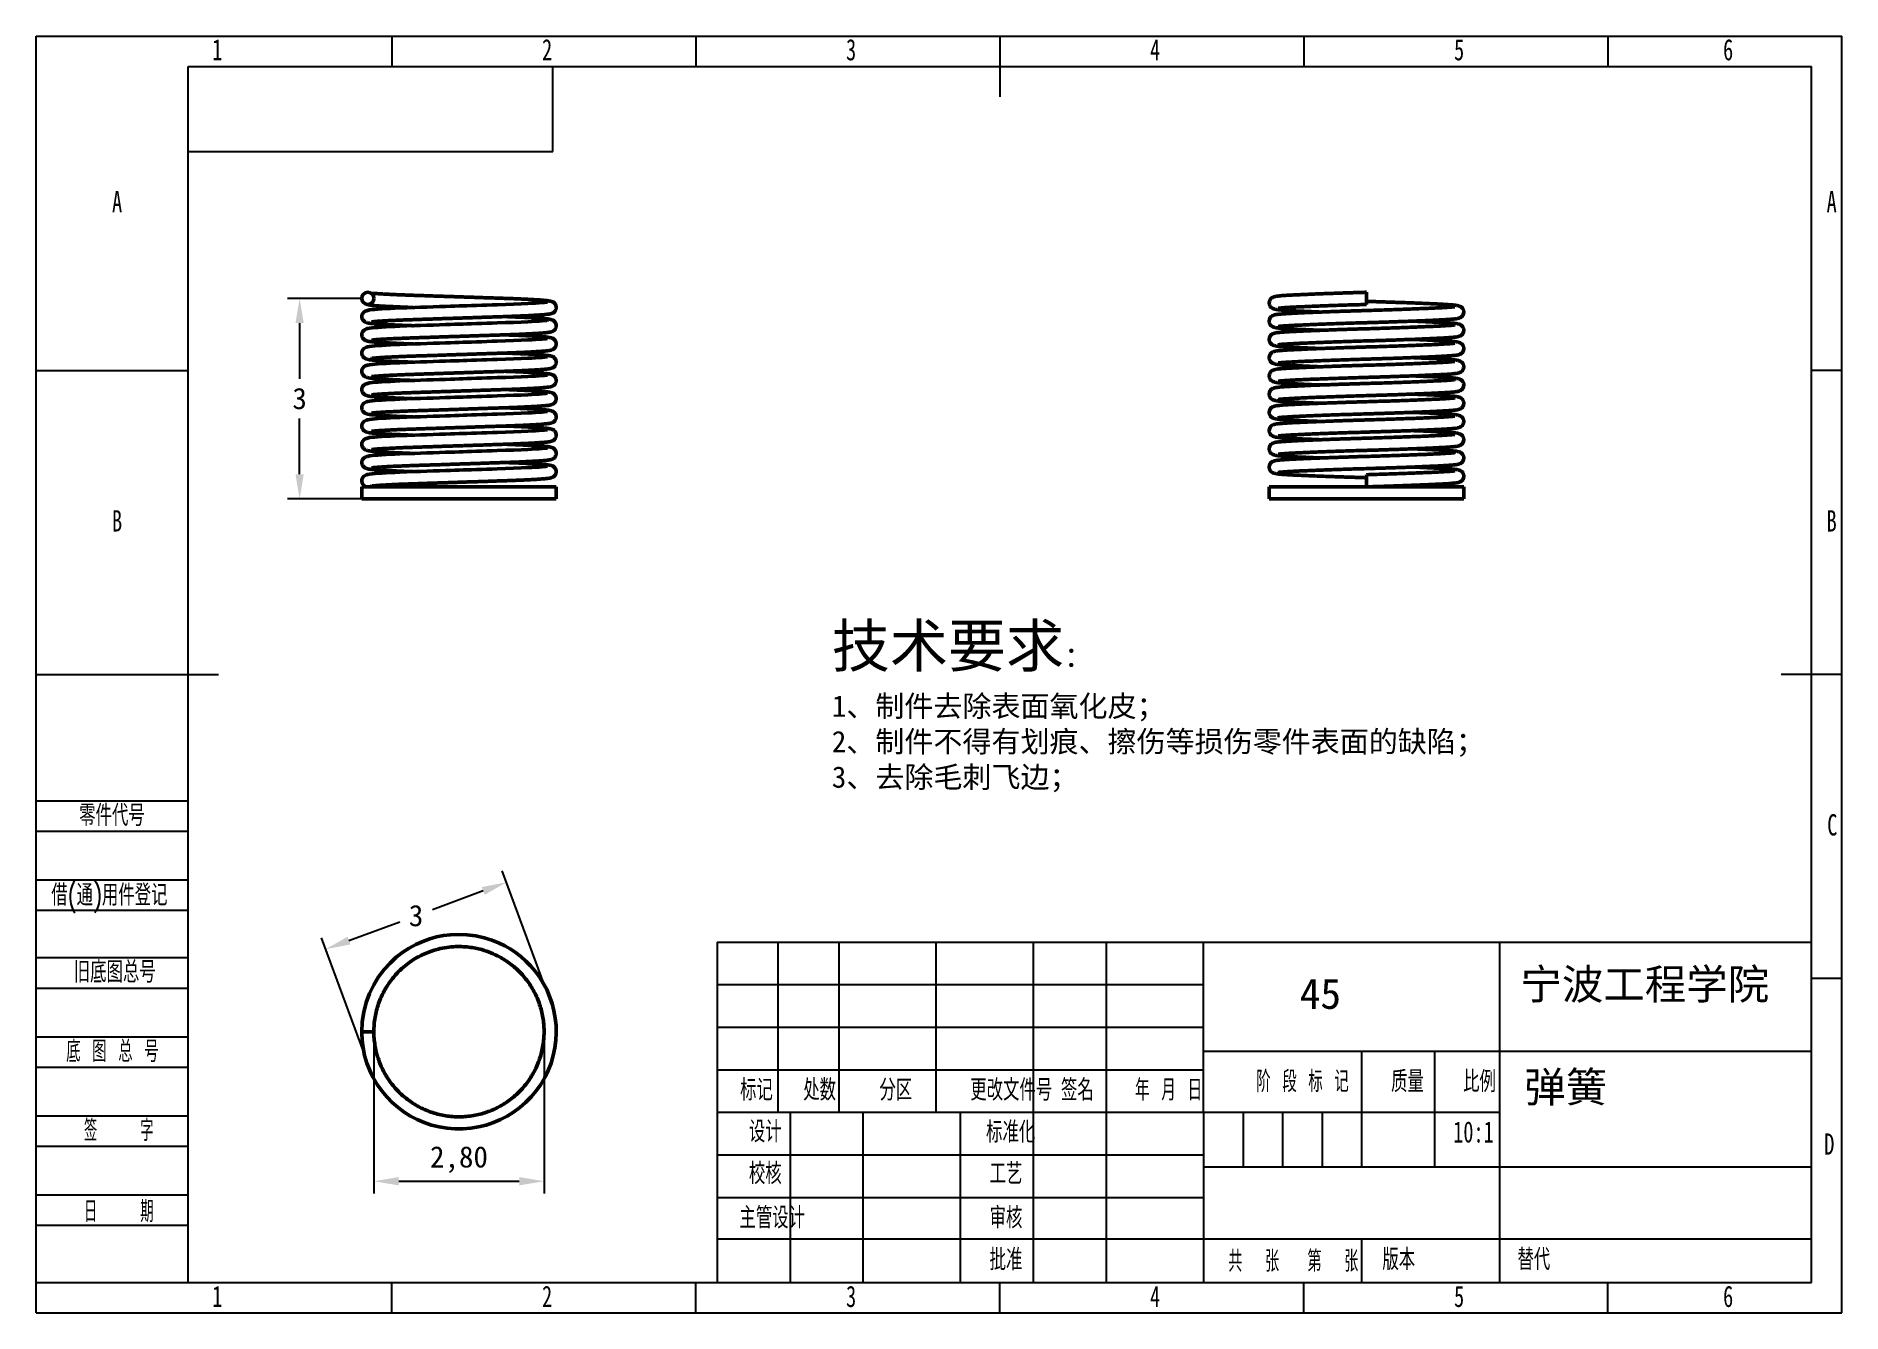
# Model space of a CAD drawing. Header units: millimetres. Extents: x 0 to 297, y 0 to 210.
import ezdxf

# ---------------------------------------------------------------- set-up
doc = ezdxf.new("R2010")
doc.units = ezdxf.units.MM
doc.header["$PDSIZE"] = -1
doc.layers.add('图框', color=7, linetype='Continuous')
for name, color, linetype, lineweight in [('标注层', 4, 'Continuous', 25), ('粗实线层', 7, 'Continuous', 25), ('轮廓实线层', 7, 'Continuous', 50)]:
    doc.layers.add(name, color=color, linetype=linetype, lineweight=lineweight)
doc.styles.add('SLDTEXTSTYLE0', font='TXT', dxfattribs={"width": 0.7, "bigfont": 'bigfont'})
doc.styles.add('SLDTEXTSTYLE1', font='TXT', dxfattribs={"width": 0.6, "bigfont": 'bigfont'})
doc.styles.add('SLDTEXTSTYLE2', font='TXT', dxfattribs={"width": 0.614286, "bigfont": 'bigfont'})
doc.styles.add('SLDTEXTSTYLE3', font='TXT', dxfattribs={"width": 0.62, "bigfont": 'bigfont'})
doc.styles.add('SLDTEXTSTYLE4', font='TXT', dxfattribs={"width": 0.566667, "bigfont": 'bigfont'})
doc.styles.add('SLDTEXTSTYLE5', font='TXT', dxfattribs={"width": 0.7})
doc.dimstyles.new('ISO-25', dxfattribs={"dimtxt": 2.5, "dimasz": 2.5, "dimexe": 1.25, "dimexo": 0.625, "dimtad": 1, "dimtxsty": 'Standard', "dimcen": 2.5, "dimadec": 0, "dimazin": 0, "dimtfac": 1, "dimtmove": 0, "dimatfit": 3, "dimfxl": 1, "dimarcsym": 0})

msp = doc.modelspace()

# ---------------------------------------------------------------- texts
at = {"layer": '图框', "char_height": 3.5}
for s, insert, attachment_point, style in [('1', (29.794, 209.52), 2, 'SLDTEXTSTYLE5'), ('2', (84.044, 209.52), 2, 'SLDTEXTSTYLE5'), ('3', (134.044, 209.52), 2, 'SLDTEXTSTYLE5'), ('4', (184.044, 209.52), 2, 'SLDTEXTSTYLE5'), ('5', (234.044, 209.52), 2, 'SLDTEXTSTYLE5'), ('6', (278.297, 209.52), 2, 'SLDTEXTSTYLE5'), ('A', (13.32, 184.52), 2, 'SLDTEXTSTYLE5'), ('A', (295.32, 184.52), 2, 'SLDTEXTSTYLE5'), ('B', (13.32, 132.02), 2, 'SLDTEXTSTYLE5'), ('B', (295.32, 132.02), 2, 'SLDTEXTSTYLE5'), ('零件代号', (7.084, 83.579), 1, 'SLDTEXTSTYLE0'), ('C', (295.427, 82.02), 2, 'SLDTEXTSTYLE5'), ('借(通)用件登记', (2.496, 70.473), 1, 'SLDTEXTSTYLE0'), ('旧底图总号', (6.194, 57.824), 1, 'SLDTEXTSTYLE0'), ('底 图 总 号', (4.947, 44.766), 1, 'SLDTEXTSTYLE2'), ('标记', (118.479, 38.417), 2, 'SLDTEXTSTYLE0'), ('处数', (128.868, 38.417), 2, 'SLDTEXTSTYLE0'), ('分区', (141.39, 38.417), 2, 'SLDTEXTSTYLE0'), ('更改文件号', (160.39, 38.417), 2, 'SLDTEXTSTYLE0'), ('签名', (171.258, 38.417), 2, 'SLDTEXTSTYLE0'), ('年 月 日', (186.261, 38.417), 2, 'SLDTEXTSTYLE3'), ('阶 段 标 记', (208.286, 39.805), 2, 'SLDTEXTSTYLE2'), ('质量', (225.553, 39.805), 2, 'SLDTEXTSTYLE0'), ('比例', (237.401, 39.805), 2, 'SLDTEXTSTYLE0'), ('签    字', (13.591, 31.764), 2, 'SLDTEXTSTYLE4'), ('设计', (119.928, 31.558), 2, 'SLDTEXTSTYLE0'), ('标准化', (160.285, 31.492), 2, 'SLDTEXTSTYLE0'), ('10:1', (236.403, 31.521), 2, 'SLDTEXTSTYLE5'), ('D', (294.93, 29.52), 2, 'SLDTEXTSTYLE5'), ('校核', (119.928, 24.679), 2, 'SLDTEXTSTYLE0'), ('工艺', (159.517, 24.643), 2, 'SLDTEXTSTYLE0'), ('日    期', (13.591, 18.413), 2, 'SLDTEXTSTYLE4'), ('主管设计', (121.069, 17.399), 2, 'SLDTEXTSTYLE0'), ('审核', (159.517, 17.399), 2, 'SLDTEXTSTYLE0'), ('批准', (159.519, 10.523), 2, 'SLDTEXTSTYLE0'), ('共  张', (200.263, 10.262), 2, 'SLDTEXTSTYLE1'), ('第  张', (213.29, 10.262), 2, 'SLDTEXTSTYLE1'), ('版本', (224.12, 10.531), 2, 'SLDTEXTSTYLE0'), ('替代', (243.641, 10.531), 1, 'SLDTEXTSTYLE0'), ('1', (29.794, 4.465), 2, 'SLDTEXTSTYLE5'), ('2', (84.044, 4.465), 2, 'SLDTEXTSTYLE5'), ('3', (134.044, 4.465), 2, 'SLDTEXTSTYLE5'), ('4', (184.044, 4.465), 2, 'SLDTEXTSTYLE5'), ('5', (234.044, 4.465), 2, 'SLDTEXTSTYLE5'), ('6', (278.297, 4.465), 2, 'SLDTEXTSTYLE5')]:
    msp.add_mtext(s, dxfattribs=dict(at, insert=insert, attachment_point=attachment_point, style=style))
at = {"layer": '标注层', "attachment_point": 1}
for s, width, insert, char_height in [('{\\fFangSong|b0|i0|c134|p49;\\H2x;技术要求\\H0.5x;：\\P1、制件去除表面氧化皮；\\P2、制件不得有划痕、擦伤等损伤零件表面的缺陷；\\P3、去除毛刺飞边；}', 149.61859, (130.875, 113.223), 3.5), ('{\\fFangSong|b0|i0|c134|p49;宁波工程学院}', 44.11647, (244.127, 56.562), 5), ('{\\fFangSong|b0|i0|c134|p49;45}', 38.7318, (207.826, 55.001), 5), ('{\\fSimSun|b0|i0|c134|p2;弹簧}', 42.80252, (244.759, 39.643), 5)]:
    msp.add_mtext_dynamic_manual_height_columns(s, width=width, gutter_width=17.5, heights=[0], dxfattribs=dict(at, insert=insert, char_height=char_height))

# ---------------------------------------------------------------- blocks, each defined once
blk = doc.blocks.new('*D1')
at = {"layer": 'Defpoints', "color": 0, "transparency": 16777216}
for p in [(47.63, 59.82), (85.17, 49.71), (55.44, 38.71)]:
    blk.add_point(p, dxfattribs=at)
at = {"layer": '标注层', "color": 0, "lineweight": -2, "transparency": 16777216}
for p, q in [((85.17, 49.71), (76.67, 72.69)), ((73.53, 69.4), (65.18, 66.31)), ((51.46, 61.23), (59.8, 64.32)), ((55.44, 38.71), (46.93, 61.69))]:
    blk.add_line(p, q, dxfattribs=at)
at = {"layer": '标注层', "color": 0, "transparency": 16777216}
for points in [[(73.3, 70.04), (73.77, 68.76), (77.36, 70.82)], [(51.22, 61.87), (51.69, 60.6), (47.63, 59.82)]]:
    blk.add_solid(points, dxfattribs=at)
at = {"layer": '标注层', "color": 0, "transparency": 16777216, "insert": (62.49, 65.32), "char_height": 3.5, "attachment_point": 5}
blk.add_mtext('3', dxfattribs=at)
blk = doc.blocks.new('*D2')
at = {"layer": 'Defpoints', "color": 0, "transparency": 16777216}
for p in [(55.55, 46.25), (83.55, 46.25), (83.55, 21.65)]:
    blk.add_point(p, dxfattribs=at)
at = {"layer": '标注层', "color": 0, "lineweight": -2, "transparency": 16777216}
for p, q in [((55.55, 46.25), (55.55, 19.65)), ((83.55, 46.25), (83.55, 19.65)), ((59.63, 21.65), (79.47, 21.65))]:
    blk.add_line(p, q, dxfattribs=at)
at = {"layer": '标注层', "color": 0, "transparency": 16777216}
for points in [[(59.63, 22.33), (59.63, 20.97), (55.55, 21.65)], [(79.47, 22.33), (79.47, 20.97), (83.55, 21.65)]]:
    blk.add_solid(points, dxfattribs=at)
at = {"layer": '标注层', "color": 0, "transparency": 16777216, "insert": (69.55, 25.21), "char_height": 3.5, "attachment_point": 5}
blk.add_mtext('2,80', dxfattribs=at)
blk = doc.blocks.new('*D3')
at = {"layer": 'Defpoints', "color": 0, "transparency": 16777216}
for p in [(53.55, 166.87), (43.34, 133.87), (53.55, 133.87)]:
    blk.add_point(p, dxfattribs=at)
at = {"layer": '标注层', "color": 0, "lineweight": -2, "transparency": 16777216}
for p, q in [((53.55, 166.87), (41.34, 166.87)), ((43.34, 162.79), (43.34, 153.64)), ((43.34, 137.95), (43.34, 147.09)), ((53.55, 133.87), (41.34, 133.87))]:
    blk.add_line(p, q, dxfattribs=at)
at = {"layer": '标注层', "color": 0, "transparency": 16777216}
for points in [[(42.66, 162.79), (44.02, 162.79), (43.34, 166.87)], [(42.66, 137.95), (44.02, 137.95), (43.34, 133.87)]]:
    blk.add_solid(points, dxfattribs=at)
at = {"layer": '标注层', "color": 0, "transparency": 16777216, "insert": (43.34, 150.37), "char_height": 3.5, "attachment_point": 5}
blk.add_mtext('3', dxfattribs=at)

# ---------------------------------------------------------------- dimensions: what is measured, and where the dimension line sits
at = {"layer": '标注层'}
dim = msp.add_linear_dim(base=(43.344, 133.867), p1=(53.547, 166.867), p2=(53.547, 133.867), angle=90, text='3', dimstyle='ISO-25', override={"dimtxt": 3.5, "dimasz": 4.08, "dimexe": 2, "dimexo": 0, "dimgap": 1.524, "dimtih": 1, "dimtoh": 1, "dimlfac": 0.1, "dimzin": 0, "dimadec": 2, "dimtzin": 0}, dxfattribs=at)
dim.commit()
dim.dimension.update_dxf_attribs({"geometry": '*D3', "text_midpoint": (43.344, 150.367)})
dim = msp.add_aligned_dim(p1=(85.17, 49.705), p2=(55.439, 38.706), distance=-22.51, text='3', dimstyle='ISO-25', override={"dimtxt": 3.5, "dimasz": 4.08, "dimexe": 2, "dimexo": 0, "dimgap": 1.524, "dimtih": 1, "dimtoh": 1, "dimlfac": 0.1, "dimzin": 0, "dimadec": 2, "dimtzin": 0}, dxfattribs=at)
dim.commit()
dim.dimension.update_dxf_attribs({"geometry": '*D1', "text_midpoint": (62.494, 65.317)})
dim = msp.add_linear_dim(base=(83.547, 21.648), p1=(55.547, 46.253), p2=(83.547, 46.253), dimstyle='ISO-25', override={"dimtxt": 3.5, "dimasz": 4.08, "dimexe": 2, "dimexo": 0, "dimgap": 1.524, "dimtih": 1, "dimtoh": 1, "dimlfac": 0.1, "dimzin": 0, "dimadec": 2, "dimtzin": 0}, dxfattribs=at)
dim.commit()
dim.dimension.update_dxf_attribs({"geometry": '*D2', "text_midpoint": (69.547, 25.214)})

# ---------------------------------------------------------------- linework, layer by layer
at = {"layer": '图框'}
for p, q in [((0, 0), (0, 210)), ((0, 210), (297, 210)), ((58.5, 210), (58.5, 205)), ((108.5, 210), (108.5, 205)), ((208.5, 210), (208.5, 205)), ((258.5, 210), (258.5, 205)), ((297, 0), (297, 210)), ((0, 155), (25, 155)), ((297, 155), (292, 155)), ((0, 84.221), (25, 84.221)), ((0, 79.221), (25, 79.221)), ((0, 71.221), (25, 71.221)), ((0, 66.221), (25, 66.221)), ((0, 58.43), (25, 58.43)), ((112, 54), (192, 54)), ((297, 55), (292, 55)), ((0, 53.43), (25, 53.43)), ((0, 45.43), (25, 45.43)), ((112, 47), (192, 47)), ((0, 40.43), (25, 40.43)), ((198.5, 33), (198.5, 24)), ((205, 33), (205, 24)), ((211.5, 33), (211.5, 24)), ((0, 32.43), (25, 32.43)), ((0, 27.43), (25, 27.43)), ((0, 19.43), (25, 19.43)), ((0, 14.43), (25, 14.43)), ((0, 5), (25, 5)), ((58.5, 0), (58.5, 5)), ((108.5, 0), (108.5, 5)), ((208.5, 0), (208.5, 5)), ((258.5, 0), (258.5, 5)), ((0, 0), (297, 0))]:
    msp.add_line(p, q, dxfattribs=at)
at = {"layer": '图框', "lineweight": 25}
for p, q in [((158.5, 210), (158.5, 200)), ((0, 105), (30, 105)), ((297, 105), (287, 105)), ((112, 61), (112, 5)), ((112, 61), (292, 61)), ((122, 61), (122, 33)), ((132, 61), (132, 33)), ((148, 61), (148, 33)), ((164, 61), (164, 5)), ((176, 61), (176, 5)), ((191.968, 61.052), (192.005, 5)), ((240.692, 61), (240.692, 5)), ((191.98, 43.052), (291.98, 43.052)), ((218, 43.069), (218, 24.069)), ((230, 43), (230, 24)), ((112, 40), (192, 40)), ((112, 33), (192, 33)), ((124, 33), (124, 5)), ((136, 33), (136, 5)), ((152, 33), (152, 5)), ((192.015, 33), (240.692, 33)), ((112, 26), (192, 26)), ((192, 24), (292, 24)), ((112, 19), (192, 19)), ((112, 12.166), (192, 12.166)), ((192, 12.166), (292, 12.166)), ((218, 12.166), (218, 5)), ((25, 5), (292, 5)), ((158.5, 0), (158.5, 5))]:
    msp.add_line(p, q, dxfattribs=at)
at = {"layer": '图框', "linetype": 'Continuous', "lineweight": 25}
for p, q in [((25, 5), (25, 205)), ((25, 205), (292, 205)), ((292, 5), (292, 205))]:
    msp.add_line(p, q, dxfattribs=at)
at = {"layer": '粗实线层'}
for p, q in [((85, 191), (85, 205)), ((25, 191), (85, 191))]:
    msp.add_line(p, q, dxfattribs=at)
at = {"layer": '轮廓实线层'}
for p, q in [((53.547, 166.867), (53.552, 166.826)), ((218.81, 167.867), (218.81, 165.867)), ((218.81, 135.867), (218.81, 137.867)), ((53.547, 135.867), (53.547, 133.867)), ((53.547, 135.867), (69.547, 135.867)), ((53.547, 133.867), (69.547, 133.867)), ((69.547, 135.867), (85.547, 135.867)), ((69.547, 133.867), (85.547, 133.867)), ((85.547, 133.867), (85.547, 135.867)), ((202.81, 135.867), (202.81, 133.867)), ((202.81, 135.867), (234.81, 135.867)), ((202.81, 133.867), (234.81, 133.867)), ((234.81, 133.867), (234.81, 135.867)), ((53.547, 46.253), (53.558, 46.003)), ((55.547, 46.253), (53.547, 46.253))]:
    msp.add_line(p, q, dxfattribs=at)
at = {"layer": '轮廓实线层', "flags": 128}
for points in [[(84.081, 166.25), (84.082, 166.254), (84.022, 166.249), (83.882, 166.233), (83.57, 166.2), (83.166, 166.165), (82.682, 166.129), (82.127, 166.092), (81.515, 166.057), (80.853, 166.022), (79.754, 165.97), (78.537, 165.921), (77.227, 165.873), (75.822, 165.826), (74.987, 165.799), (74.144, 165.77), (73.297, 165.742), (72.453, 165.714), (71.618, 165.686), (70.862, 165.661), (70.225, 165.64), (69.58, 165.618), (68.873, 165.595), (68.144, 165.57), (67.307, 165.542), (66.355, 165.511), (65.302, 165.476), (64.238, 165.44), (63.236, 165.407), (62.3, 165.376), (61, 165.331), (59.795, 165.284), (59.02, 165.251), (58.27, 165.215), (57.554, 165.178), (56.883, 165.139), (56.271, 165.099), (55.728, 165.058), (55.259, 165.014), (54.849, 164.96), (54.486, 164.882), (54.322, 164.83), (54.138, 164.748), (53.927, 164.606), (53.73, 164.399), (53.594, 164.141), (53.547, 163.867), (53.547, 163.867)], [(84.081, 163.25), (84.082, 163.254), (84.022, 163.249), (83.882, 163.233), (83.57, 163.2), (83.166, 163.165), (82.682, 163.129), (82.127, 163.092), (81.515, 163.057), (80.853, 163.022), (79.754, 162.97), (78.537, 162.921), (77.227, 162.873), (75.822, 162.826), (74.987, 162.799), (74.144, 162.77), (73.297, 162.742), (72.453, 162.714), (71.618, 162.686), (70.862, 162.661), (70.225, 162.64), (69.58, 162.618), (68.873, 162.595), (68.144, 162.57), (67.307, 162.542), (66.355, 162.511), (65.302, 162.476), (64.238, 162.44), (63.236, 162.407), (62.3, 162.376), (61, 162.331), (59.795, 162.284), (59.02, 162.251), (58.27, 162.215), (57.554, 162.178), (56.883, 162.139), (56.271, 162.099), (55.728, 162.058), (55.259, 162.014), (54.849, 161.96), (54.486, 161.882), (54.322, 161.83), (54.138, 161.748), (53.927, 161.606), (53.73, 161.399), (53.594, 161.141), (53.547, 160.867), (53.547, 160.867)], [(84.081, 160.25), (84.082, 160.254), (84.022, 160.249), (83.882, 160.233), (83.57, 160.2), (83.166, 160.165), (82.682, 160.129), (82.127, 160.092), (81.515, 160.057), (80.853, 160.022), (79.754, 159.97), (78.537, 159.921), (77.227, 159.873), (75.822, 159.826), (74.987, 159.799), (74.144, 159.77), (73.297, 159.742), (72.453, 159.714), (71.618, 159.686), (70.862, 159.661), (70.225, 159.64), (69.58, 159.618), (68.873, 159.595), (68.144, 159.57), (67.307, 159.542), (66.355, 159.511), (65.302, 159.476), (64.238, 159.44), (63.236, 159.407), (62.3, 159.376), (61, 159.331), (59.795, 159.284), (59.02, 159.251), (58.27, 159.215), (57.554, 159.178), (56.883, 159.139), (56.271, 159.099), (55.728, 159.058), (55.259, 159.014), (54.849, 158.96), (54.486, 158.882), (54.322, 158.83), (54.138, 158.748), (53.927, 158.606), (53.73, 158.399), (53.594, 158.141), (53.547, 157.867), (53.547, 157.867)], [(84.081, 157.25), (84.082, 157.254), (84.022, 157.249), (83.882, 157.233), (83.57, 157.2), (83.166, 157.165), (82.682, 157.129), (82.127, 157.092), (81.515, 157.057), (80.853, 157.022), (79.754, 156.97), (78.537, 156.921), (77.227, 156.873), (75.822, 156.826), (74.987, 156.799), (74.144, 156.77), (73.297, 156.742), (72.453, 156.714), (71.618, 156.686), (70.862, 156.661), (70.225, 156.64), (69.58, 156.618), (68.873, 156.595), (68.144, 156.57), (67.307, 156.542), (66.355, 156.511), (65.302, 156.476), (64.238, 156.44), (63.236, 156.407), (62.3, 156.376), (61, 156.331), (59.795, 156.284), (59.02, 156.251), (58.27, 156.215), (57.554, 156.178), (56.883, 156.139), (56.271, 156.099), (55.728, 156.058), (55.259, 156.014), (54.849, 155.96), (54.486, 155.882), (54.322, 155.83), (54.138, 155.748), (53.927, 155.606), (53.73, 155.399), (53.594, 155.141), (53.547, 154.867), (53.547, 154.867)], [(84.081, 154.25), (84.082, 154.254), (84.022, 154.249), (83.882, 154.233), (83.57, 154.2), (83.166, 154.165), (82.682, 154.129), (82.127, 154.092), (81.515, 154.057), (80.853, 154.022), (79.754, 153.97), (78.537, 153.921), (77.227, 153.873), (75.822, 153.826), (74.987, 153.799), (74.144, 153.77), (73.297, 153.742), (72.453, 153.714), (71.618, 153.686), (70.862, 153.661), (70.225, 153.64), (69.58, 153.618), (68.873, 153.595), (68.144, 153.57), (67.307, 153.542), (66.355, 153.511), (65.302, 153.476), (64.238, 153.44), (63.236, 153.407), (62.3, 153.376), (61, 153.331), (59.795, 153.284), (59.02, 153.251), (58.27, 153.215), (57.554, 153.178), (56.883, 153.139), (56.271, 153.099), (55.728, 153.058), (55.259, 153.014), (54.849, 152.96), (54.486, 152.882), (54.322, 152.83), (54.138, 152.748), (53.927, 152.606), (53.73, 152.399), (53.594, 152.141), (53.547, 151.867), (53.547, 151.867)], [(84.081, 151.25), (84.082, 151.254), (84.022, 151.249), (83.882, 151.233), (83.57, 151.2), (83.166, 151.165), (82.682, 151.129), (82.127, 151.092), (81.515, 151.057), (80.853, 151.022), (79.754, 150.97), (78.537, 150.921), (77.227, 150.873), (75.822, 150.826), (74.987, 150.799), (74.144, 150.77), (73.297, 150.742), (72.453, 150.714), (71.618, 150.686), (70.862, 150.661), (70.225, 150.64), (69.58, 150.618), (68.873, 150.595), (68.144, 150.57), (67.307, 150.542), (66.355, 150.511), (65.302, 150.476), (64.238, 150.44), (63.236, 150.407), (62.3, 150.376), (61, 150.331), (59.795, 150.284), (59.02, 150.251), (58.27, 150.215), (57.554, 150.178), (56.883, 150.139), (56.271, 150.099), (55.728, 150.058), (55.259, 150.014), (54.849, 149.96), (54.486, 149.882), (54.322, 149.83), (54.138, 149.748), (53.927, 149.606), (53.73, 149.399), (53.594, 149.141), (53.547, 148.867), (53.547, 148.867)], [(84.081, 148.25), (84.082, 148.254), (84.022, 148.249), (83.882, 148.233), (83.57, 148.2), (83.166, 148.165), (82.682, 148.129), (82.127, 148.092), (81.515, 148.057), (80.853, 148.022), (79.754, 147.97), (78.537, 147.921), (77.227, 147.873), (75.822, 147.826), (74.987, 147.799), (74.144, 147.77), (73.297, 147.742), (72.453, 147.714), (71.618, 147.686), (70.862, 147.661), (70.225, 147.64), (69.58, 147.618), (68.873, 147.595), (68.144, 147.57), (67.307, 147.542), (66.355, 147.511), (65.302, 147.476), (64.238, 147.44), (63.236, 147.407), (62.3, 147.376), (61, 147.331), (59.795, 147.284), (59.02, 147.251), (58.27, 147.215), (57.554, 147.178), (56.883, 147.139), (56.271, 147.099), (55.728, 147.058), (55.259, 147.014), (54.849, 146.96), (54.486, 146.882), (54.322, 146.83), (54.138, 146.748), (53.927, 146.606), (53.73, 146.399), (53.594, 146.141), (53.547, 145.867), (53.547, 145.867)], [(84.081, 145.25), (84.082, 145.254), (84.022, 145.249), (83.882, 145.233), (83.57, 145.2), (83.166, 145.165), (82.682, 145.129), (82.127, 145.092), (81.515, 145.057), (80.853, 145.022), (79.754, 144.97), (78.537, 144.921), (77.227, 144.873), (75.822, 144.826), (74.987, 144.799), (74.144, 144.77), (73.297, 144.742), (72.453, 144.714), (71.618, 144.686), (70.862, 144.661), (70.225, 144.64), (69.58, 144.618), (68.873, 144.595), (68.144, 144.57), (67.307, 144.542), (66.355, 144.511), (65.302, 144.476), (64.238, 144.44), (63.236, 144.407), (62.3, 144.376), (61, 144.331), (59.795, 144.284), (59.02, 144.251), (58.27, 144.215), (57.554, 144.178), (56.883, 144.139), (56.271, 144.099), (55.728, 144.058), (55.259, 144.014), (54.849, 143.96), (54.486, 143.882), (54.322, 143.83), (54.138, 143.748), (53.927, 143.606), (53.73, 143.399), (53.594, 143.141), (53.547, 142.867), (53.547, 142.867)], [(84.081, 142.25), (84.082, 142.254), (84.022, 142.249), (83.882, 142.233), (83.57, 142.2), (83.166, 142.165), (82.682, 142.129), (82.127, 142.092), (81.515, 142.057), (80.853, 142.022), (79.754, 141.97), (78.537, 141.921), (77.227, 141.873), (75.822, 141.826), (74.987, 141.799), (74.144, 141.77), (73.297, 141.742), (72.453, 141.714), (71.618, 141.686), (70.862, 141.661), (70.225, 141.64), (69.58, 141.618), (68.873, 141.595), (68.144, 141.57), (67.307, 141.542), (66.355, 141.511), (65.302, 141.476), (64.238, 141.44), (63.236, 141.407), (62.3, 141.376), (61, 141.331), (59.795, 141.284), (59.02, 141.251), (58.27, 141.215), (57.554, 141.178), (56.883, 141.139), (56.271, 141.099), (55.728, 141.058), (55.259, 141.014), (54.849, 140.96), (54.486, 140.882), (54.322, 140.83), (54.138, 140.748), (53.927, 140.606), (53.73, 140.399), (53.594, 140.141), (53.547, 139.867), (53.547, 139.867)], [(84.081, 139.25), (84.082, 139.254), (84.022, 139.249), (83.882, 139.233), (83.57, 139.2), (83.166, 139.165), (82.682, 139.129), (82.127, 139.092), (81.515, 139.057), (80.853, 139.022), (79.754, 138.97), (78.537, 138.921), (77.227, 138.873), (75.822, 138.826), (74.987, 138.799), (74.144, 138.77), (73.297, 138.742), (72.453, 138.714), (71.618, 138.686), (70.862, 138.661), (70.225, 138.64), (69.58, 138.618), (68.873, 138.595), (68.144, 138.57), (67.307, 138.542), (66.355, 138.511), (65.302, 138.476), (64.238, 138.44), (63.236, 138.407), (62.3, 138.376), (61, 138.331), (59.795, 138.284), (59.02, 138.251), (58.27, 138.215), (57.554, 138.178), (56.883, 138.139), (56.271, 138.099), (55.728, 138.058), (55.259, 138.014), (54.849, 137.96), (54.486, 137.882), (54.322, 137.83), (54.138, 137.748), (53.927, 137.606), (53.73, 137.399), (53.594, 137.141), (53.547, 136.867), (53.547, 136.867)], [(53.56, 46.508), (53.548, 46.059), (53.611, 44.825), (53.772, 43.578), (54.035, 42.331), (54.402, 41.094), (54.87, 39.882), (55.439, 38.706), (56.102, 37.579), (56.854, 36.512), (57.686, 35.515), (58.587, 34.596), (59.548, 33.762), (60.556, 33.018), (61.601, 32.365), (62.695, 31.794), (63.85, 31.302), (65.057, 30.896), (66.308, 30.584), (67.59, 30.373), (68.892, 30.266), (70.2, 30.266), (71.502, 30.373), (72.784, 30.584), (74.035, 30.895), (75.243, 31.301), (76.398, 31.794), (77.492, 32.365), (78.537, 33.017), (79.546, 33.762), (80.507, 34.596), (81.409, 35.515), (82.241, 36.512), (82.993, 37.58), (83.656, 38.707), (84.225, 39.884), (84.694, 41.097), (85.06, 42.334), (85.323, 43.582), (85.484, 44.83), (85.546, 46.063), (85.514, 47.279), (85.389, 48.497), (85.17, 49.705), (84.859, 50.894), (84.46, 52.051), (83.975, 53.168), (83.413, 54.236), (82.781, 55.246), (82.085, 56.192), (81.337, 57.07), (80.543, 57.875), (79.714, 58.608), (78.775, 59.324), (77.972, 59.855), (77.081, 60.368), (76.076, 60.86), (74.948, 61.314), (73.696, 61.705), (72.323, 62.01), (70.836, 62.201), (69.25, 62.25), (68.148, 62.191), (67.021, 62.052), (65.878, 61.826), (64.73, 61.51), (63.589, 61.102), (62.467, 60.601), (61.375, 60.008), (60.299, 59.309), (59.237, 58.488), (58.209, 57.542), (57.234, 56.47), (56.333, 55.274), (55.528, 53.963), (54.838, 52.55), (54.283, 51.049), (53.877, 49.484), (53.63, 47.876), (53.547, 46.253), (53.547, 46.253)]]:
    msp.add_lwpolyline(points, dxfattribs=at)
at = {"layer": '轮廓实线层'}
msp.add_circle((54.547, 166.867), 1, dxfattribs=at)
msp.add_arc((54.547, 136.867), 1, 180.02453, 270, dxfattribs=at)
for points, knots in [([(55.155, 163.011), (55.157, 163.007), (55.162, 162.996), (55.304, 163.016), (55.56, 163.041), (55.924, 163.073), (56.425, 163.109), (57.032, 163.148), (57.745, 163.189), (58.562, 163.23), (59.478, 163.271), (60.48, 163.312), (61.53, 163.35), (62.59, 163.385), (63.624, 163.42), (64.623, 163.453), (65.625, 163.486), (66.609, 163.519), (67.556, 163.551), (68.405, 163.579), (69.208, 163.606), (69.942, 163.63), (70.651, 163.654), (71.352, 163.677), (72.132, 163.703), (73.001, 163.732), (73.94, 163.764), (74.917, 163.796), (75.9, 163.829), (76.872, 163.861), (77.835, 163.894), (78.79, 163.929), (79.73, 163.968), (80.64, 164.009), (81.501, 164.053), (82.273, 164.098), (82.926, 164.142), (83.45, 164.183), (83.857, 164.221), (84.147, 164.254), (84.35, 164.281), (84.497, 164.305), (84.609, 164.327), (84.725, 164.353), (84.946, 164.428), (85.16, 164.562), (85.313, 164.713), (85.423, 164.867), (85.51, 165.065), (85.552, 165.288), (85.545, 165.502), (85.487, 165.749), (85.345, 166.003), (85.134, 166.192), (85.018, 166.261), (84.914, 166.312), (84.791, 166.358), (84.644, 166.398), (84.447, 166.438), (84.187, 166.476), (83.838, 166.515), (83.385, 166.556), (82.839, 166.598), (82.194, 166.641), (81.451, 166.684), (80.612, 166.726), (79.68, 166.769), (78.667, 166.81), (77.609, 166.849), (76.542, 166.884), (75.441, 166.921), (74.318, 166.958), (73.199, 166.995), (72.18, 167.029), (71.263, 167.06), (70.436, 167.088), (69.642, 167.114), (68.863, 167.14), (68.035, 167.168), (67.133, 167.198), (66.173, 167.23), (65.183, 167.263), (64.205, 167.295), (63.218, 167.328), (62.238, 167.361), (61.266, 167.394), (60.301, 167.43), (59.352, 167.469), (58.437, 167.511), (57.652, 167.551), (57.003, 167.589), (56.499, 167.621), (56.094, 167.649), (55.754, 167.674), (55.495, 167.692), (55.333, 167.693), (55.275, 167.683), (55.27, 167.666), (55.27, 167.664)], [0, 0, 0, 0, 0.0045932, 0.0129971, 0.0223915, 0.0353175, 0.0486669, 0.0623986, 0.076464, 0.0908076, 0.1053674, 0.120077, 0.1347044, 0.1483022, 0.1611015, 0.1730842, 0.18418, 0.1962464, 0.2068866, 0.2163167, 0.2248057, 0.2337785, 0.2408874, 0.24855, 0.2573437, 0.2672434, 0.2782119, 0.2898609, 0.301755, 0.3138515, 0.3262574, 0.3392739, 0.3528992, 0.3671111, 0.3818768, 0.3970493, 0.4114119, 0.4245884, 0.4365496, 0.4472842, 0.4545315, 0.4610943, 0.4669789, 0.4724642, 0.4783665, 0.4848772, 0.4883524, 0.4917627, 0.4949605, 0.4978858, 0.5004937, 0.5030796, 0.5080417, 0.512339, 0.5158704, 0.5199899, 0.5248634, 0.5316027, 0.5394481, 0.550481, 0.5628774, 0.5757618, 0.5890616, 0.6027401, 0.6167534, 0.6310508, 0.6455756, 0.6602661, 0.6749066, 0.6885269, 0.7013408, 0.7156304, 0.7286288, 0.740251, 0.7504624, 0.7595953, 0.7680275, 0.777046, 0.7856809, 0.7957891, 0.807494, 0.8184237, 0.8300851, 0.8420712, 0.8543316, 0.866975, 0.8803089, 0.8943285, 0.9090068, 0.9243033, 0.9361438, 0.9476187, 0.9582763, 0.9680957, 0.9798672, 0.9901377, 0.9989368, 1, 1, 1, 1]), ([(218.81, 167.867), (218.508, 167.858), (217.94, 167.842), (217.121, 167.817), (216.323, 167.792), (215.478, 167.765), (214.546, 167.734), (213.531, 167.699), (212.448, 167.66), (211.313, 167.618), (210.17, 167.573), (209.077, 167.527), (208.08, 167.483), (207.198, 167.441), (206.431, 167.402), (205.768, 167.365), (205.199, 167.329), (204.715, 167.291), (204.32, 167.252), (204.013, 167.213), (203.765, 167.167), (203.569, 167.116), (203.406, 167.049), (203.281, 166.983), (203.079, 166.828), (202.881, 166.547), (202.8, 166.238), (202.816, 165.942), (202.879, 165.729), (202.981, 165.543), (203.145, 165.347), (203.407, 165.17), (203.699, 165.078), (203.875, 165.044), (204.104, 165.008), (204.414, 164.971), (204.837, 164.931), (205.395, 164.891), (206.055, 164.852), (206.802, 164.813), (207.697, 164.769), (208.757, 164.721), (209.978, 164.669), (210.867, 164.634), (211.307, 164.617)], [0, 0, 0, 0, 0.022309, 0.0420737, 0.0607972, 0.0819497, 0.1056841, 0.1320172, 0.1609374, 0.1923948, 0.2262917, 0.260803, 0.2941606, 0.3262677, 0.3570542, 0.3864746, 0.4150093, 0.4432273, 0.4710248, 0.4970321, 0.5195466, 0.5384945, 0.5538486, 0.5630758, 0.5726698, 0.5839436, 0.5959731, 0.6022916, 0.6093453, 0.6169019, 0.6248285, 0.6440273, 0.6631762, 0.6828659, 0.7036253, 0.725447, 0.7560904, 0.7883255, 0.8204002, 0.8522378, 0.8839163, 0.9230873, 0.9619339, 1, 1, 1, 1]), ([(204.272, 162.237), (204.273, 162.236), (204.278, 162.233), (204.381, 162.25), (204.533, 162.267), (204.779, 162.292), (205.134, 162.322), (205.583, 162.353), (206.106, 162.383), (206.693, 162.414), (207.448, 162.452), (208.403, 162.497), (209.594, 162.549), (210.899, 162.602), (212.319, 162.656), (213.842, 162.71), (215.448, 162.764), (217.112, 162.817), (218.545, 162.86), (219.68, 162.893), (220.499, 162.917), (221.297, 162.942), (222.141, 162.969), (223.074, 163), (224.088, 163.035), (225.172, 163.074), (226.306, 163.116), (227.45, 163.162), (228.543, 163.207), (229.54, 163.251), (230.422, 163.293), (231.189, 163.332), (231.852, 163.369), (232.421, 163.405), (232.905, 163.443), (233.299, 163.482), (233.607, 163.522), (233.855, 163.567), (234.051, 163.618), (234.214, 163.685), (234.339, 163.752), (234.541, 163.907), (234.738, 164.187), (234.82, 164.497), (234.803, 164.792), (234.741, 165.006), (234.639, 165.191), (234.475, 165.388), (234.212, 165.564), (233.918, 165.657), (233.739, 165.691), (233.507, 165.728), (233.196, 165.765), (232.773, 165.804), (232.218, 165.844), (231.561, 165.882), (230.815, 165.922), (229.922, 165.965), (228.864, 166.013), (227.617, 166.066), (226.249, 166.12), (224.926, 166.169), (223.7, 166.213), (222.64, 166.249), (221.63, 166.282), (220.724, 166.31), (219.927, 166.334), (219.303, 166.353), (218.94, 166.363), (218.81, 166.367)], [0, 0, 0, 0, 0.0060328, 0.0158635, 0.0261389, 0.0404925, 0.0555374, 0.0711688, 0.0866281, 0.1020007, 0.1173338, 0.1401477, 0.162636, 0.185432, 0.2087538, 0.2324626, 0.2564366, 0.2807075, 0.3051283, 0.3181153, 0.3296212, 0.3405208, 0.3528346, 0.3666513, 0.3819809, 0.3988165, 0.4171291, 0.4368619, 0.4569523, 0.4763711, 0.495062, 0.512984, 0.5301109, 0.546722, 0.5631489, 0.579331, 0.5944709, 0.6075775, 0.6186078, 0.6275461, 0.6329176, 0.6385026, 0.6450656, 0.6520684, 0.6557467, 0.6598529, 0.6642519, 0.6688664, 0.6800477, 0.6912025, 0.7026658, 0.7147467, 0.7274429, 0.7452696, 0.7640235, 0.7826873, 0.8012165, 0.8196554, 0.8424574, 0.8650715, 0.8883492, 0.9122803, 0.9285273, 0.9448896, 0.9599327, 0.9730729, 0.9843475, 0.994407, 1, 1, 1, 1]), ([(53.547, 163.867), (53.551, 163.817), (53.557, 163.722), (53.611, 163.564), (53.691, 163.413), (53.79, 163.276), (53.899, 163.155), (54.034, 163.036), (54.157, 162.96), (54.315, 162.885), (54.499, 162.829), (54.704, 162.788), (54.904, 162.76), (55.138, 162.732), (55.469, 162.699), (55.908, 162.661), (56.48, 162.62), (57.101, 162.581), (57.761, 162.544), (58.463, 162.509), (59.341, 162.469), (60.433, 162.424), (61.389, 162.389), (61.954, 162.37), (62.05, 162.367)], [0, 0, 0, 0, 0.03513666, 0.0653605, 0.09057388, 0.11075608, 0.12601367, 0.13790444, 0.15120754, 0.16664853, 0.19633863, 0.23282107, 0.27664983, 0.3233328, 0.36928141, 0.44406854, 0.51643489, 0.58619482, 0.6532041, 0.71863309, 0.7842077, 0.88246804, 0.98012114, 1, 1, 1, 1]), ([(54.264, 165.912), (54.267, 165.91), (54.352, 165.869), (54.497, 165.833), (54.705, 165.787), (54.904, 165.76), (55.138, 165.732), (55.469, 165.699), (55.908, 165.661), (56.48, 165.62), (57.101, 165.581), (57.761, 165.544), (58.463, 165.509), (59.341, 165.469), (60.433, 165.424), (61.389, 165.389), (61.954, 165.37), (62.05, 165.367)], [0, 0, 0, 0, 0.0014807, 0.0370553, 0.0807685, 0.1332839, 0.1892194, 0.2442748, 0.3338846, 0.4205937, 0.5041798, 0.5844702, 0.662867, 0.7414383, 0.8591735, 0.9761812, 1, 1, 1, 1]), ([(55.155, 160.011), (55.157, 160.007), (55.162, 159.996), (55.304, 160.016), (55.56, 160.041), (55.924, 160.073), (56.425, 160.109), (57.032, 160.148), (57.745, 160.189), (58.562, 160.23), (59.478, 160.271), (60.48, 160.312), (61.53, 160.35), (62.59, 160.385), (63.624, 160.42), (64.623, 160.453), (65.625, 160.486), (66.609, 160.519), (67.556, 160.551), (68.405, 160.579), (69.208, 160.606), (69.942, 160.63), (70.651, 160.654), (71.352, 160.677), (72.132, 160.703), (73.001, 160.732), (73.94, 160.764), (74.917, 160.796), (75.9, 160.829), (76.872, 160.861), (77.835, 160.894), (78.79, 160.929), (79.73, 160.968), (80.64, 161.009), (81.501, 161.053), (82.273, 161.098), (82.926, 161.142), (83.45, 161.183), (83.857, 161.221), (84.147, 161.254), (84.35, 161.281), (84.497, 161.305), (84.609, 161.327), (84.725, 161.353), (84.946, 161.428), (85.16, 161.562), (85.313, 161.713), (85.423, 161.867), (85.51, 162.065), (85.552, 162.288), (85.545, 162.502), (85.487, 162.749), (85.345, 163.003), (85.134, 163.192), (85.018, 163.261), (84.914, 163.312), (84.791, 163.358), (84.644, 163.398), (84.447, 163.438), (84.187, 163.476), (83.838, 163.515), (83.385, 163.556), (82.839, 163.598), (82.194, 163.641), (81.452, 163.684), (80.612, 163.726), (79.681, 163.769), (78.665, 163.81), (77.782, 163.843), (77.223, 163.861), (77.045, 163.867)], [0, 0, 0, 0, 0.0067379, 0.0190656, 0.0328465, 0.0518078, 0.0713902, 0.0915335, 0.1121663, 0.133207, 0.1545651, 0.1761428, 0.1976, 0.2175468, 0.2363223, 0.2538998, 0.2701765, 0.287877, 0.3034852, 0.3173184, 0.3297709, 0.3429333, 0.3533614, 0.3646019, 0.3775015, 0.3920235, 0.4081134, 0.4252015, 0.442649, 0.4603936, 0.4785921, 0.4976862, 0.5176732, 0.5385209, 0.560181, 0.5824378, 0.6035065, 0.6228353, 0.6403813, 0.6561281, 0.6667593, 0.6763863, 0.6850186, 0.6930651, 0.7017232, 0.7112739, 0.7163717, 0.7213743, 0.7260652, 0.7303564, 0.734182, 0.7379752, 0.7452542, 0.7515579, 0.7567383, 0.7627812, 0.7699302, 0.7798162, 0.7913248, 0.8075091, 0.8256936, 0.844594, 0.8641036, 0.8841688, 0.9047251, 0.9256982, 0.9470048, 0.9685546, 0.990031, 1, 1, 1, 1]), ([(218.81, 164.867), (218.508, 164.858), (217.94, 164.842), (217.121, 164.817), (216.323, 164.792), (215.478, 164.765), (214.546, 164.734), (213.531, 164.699), (212.448, 164.66), (211.313, 164.618), (210.17, 164.573), (209.077, 164.527), (208.08, 164.483), (207.198, 164.441), (206.431, 164.402), (205.768, 164.365), (205.199, 164.329), (204.715, 164.291), (204.32, 164.252), (204.013, 164.213), (203.765, 164.167), (203.569, 164.116), (203.406, 164.049), (203.281, 163.983), (203.079, 163.828), (202.881, 163.547), (202.8, 163.238), (202.816, 162.942), (202.879, 162.729), (202.981, 162.543), (203.145, 162.347), (203.407, 162.17), (203.699, 162.078), (203.875, 162.044), (204.104, 162.008), (204.414, 161.971), (204.837, 161.931), (205.395, 161.891), (206.055, 161.852), (206.802, 161.813), (207.697, 161.769), (208.757, 161.721), (209.978, 161.669), (210.867, 161.634), (211.307, 161.617)], [0, 0, 0, 0, 0.022309, 0.0420737, 0.0607972, 0.0819497, 0.1056841, 0.1320172, 0.1609374, 0.1923948, 0.2262917, 0.260803, 0.2941606, 0.3262677, 0.3570542, 0.3864746, 0.4150093, 0.4432273, 0.4710248, 0.4970321, 0.5195466, 0.5384945, 0.5538486, 0.5630758, 0.5726698, 0.5839436, 0.5959731, 0.6022916, 0.6093453, 0.6169019, 0.6248285, 0.6440273, 0.6631762, 0.6828659, 0.7036253, 0.725447, 0.7560904, 0.7883255, 0.8204002, 0.8522378, 0.8839163, 0.9230873, 0.9619339, 1, 1, 1, 1]), ([(204.272, 165.237), (204.273, 165.236), (204.278, 165.233), (204.381, 165.25), (204.533, 165.267), (204.779, 165.292), (205.134, 165.322), (205.583, 165.353), (206.106, 165.383), (206.693, 165.414), (207.448, 165.452), (208.403, 165.497), (209.594, 165.549), (210.899, 165.602), (212.319, 165.656), (213.842, 165.71), (215.448, 165.764), (217.112, 165.817), (218.243, 165.85), (218.81, 165.867)], [0, 0, 0, 0, 0.0197713, 0.0519897, 0.0856654, 0.1327064, 0.1820132, 0.2332421, 0.2839071, 0.3342877, 0.3845393, 0.4593073, 0.5330084, 0.6077181, 0.6841507, 0.7618519, 0.840422, 0.9199653, 1, 1, 1, 1]), ([(233.348, 165.498), (233.347, 165.499), (233.342, 165.501), (233.239, 165.484), (233.087, 165.467), (232.841, 165.442), (232.485, 165.413), (232.037, 165.382), (231.514, 165.351), (230.927, 165.32), (230.172, 165.282), (229.217, 165.237), (228.026, 165.186), (226.721, 165.133), (225.301, 165.079), (223.778, 165.024), (222.172, 164.97), (220.507, 164.917), (219.377, 164.884), (218.81, 164.867)], [0, 0, 0, 0, 0.0197713, 0.0519897, 0.0856654, 0.1327064, 0.1820132, 0.2332421, 0.2839071, 0.3342877, 0.3845393, 0.4593073, 0.5330084, 0.6077181, 0.6841507, 0.7618519, 0.840422, 0.9199653, 1, 1, 1, 1]), ([(53.547, 160.867), (53.551, 160.817), (53.557, 160.722), (53.611, 160.564), (53.691, 160.413), (53.79, 160.276), (53.899, 160.155), (54.034, 160.036), (54.157, 159.96), (54.315, 159.885), (54.499, 159.829), (54.704, 159.788), (54.904, 159.76), (55.138, 159.732), (55.469, 159.699), (55.908, 159.661), (56.48, 159.62), (57.101, 159.581), (57.761, 159.544), (58.463, 159.509), (59.341, 159.469), (60.433, 159.424), (61.389, 159.389), (61.954, 159.37), (62.05, 159.367)], [0, 0, 0, 0, 0.0351367, 0.0653605, 0.0905739, 0.1107561, 0.1260137, 0.1379044, 0.1512075, 0.1666485, 0.1963386, 0.2328211, 0.2766498, 0.3233328, 0.3692814, 0.4440685, 0.5164349, 0.5861948, 0.6532041, 0.7186331, 0.7842077, 0.882468, 0.9801211, 1, 1, 1, 1]), ([(55.155, 157.011), (55.157, 157.007), (55.162, 156.996), (55.304, 157.016), (55.56, 157.041), (55.924, 157.073), (56.425, 157.109), (57.032, 157.148), (57.745, 157.189), (58.562, 157.23), (59.478, 157.271), (60.48, 157.312), (61.53, 157.35), (62.59, 157.385), (63.624, 157.42), (64.623, 157.453), (65.625, 157.486), (66.609, 157.519), (67.556, 157.551), (68.405, 157.579), (69.208, 157.606), (69.942, 157.63), (70.651, 157.654), (71.352, 157.677), (72.132, 157.703), (73.001, 157.732), (73.94, 157.764), (74.917, 157.796), (75.9, 157.829), (76.872, 157.861), (77.835, 157.894), (78.79, 157.929), (79.73, 157.968), (80.64, 158.009), (81.501, 158.053), (82.273, 158.098), (82.926, 158.142), (83.45, 158.183), (83.857, 158.221), (84.147, 158.254), (84.35, 158.281), (84.497, 158.305), (84.609, 158.327), (84.725, 158.353), (84.946, 158.428), (85.16, 158.562), (85.313, 158.713), (85.423, 158.867), (85.51, 159.065), (85.552, 159.288), (85.545, 159.502), (85.487, 159.749), (85.345, 160.003), (85.134, 160.192), (85.018, 160.261), (84.914, 160.312), (84.791, 160.358), (84.644, 160.398), (84.447, 160.438), (84.187, 160.476), (83.838, 160.515), (83.385, 160.556), (82.839, 160.598), (82.194, 160.641), (81.452, 160.684), (80.612, 160.726), (79.681, 160.769), (78.665, 160.81), (77.782, 160.843), (77.223, 160.861), (77.045, 160.867)], [0, 0, 0, 0, 0.0067379, 0.0190656, 0.0328465, 0.0518078, 0.0713902, 0.0915335, 0.1121663, 0.133207, 0.1545651, 0.1761428, 0.1976, 0.2175468, 0.2363223, 0.2538998, 0.2701765, 0.287877, 0.3034852, 0.3173184, 0.3297709, 0.3429333, 0.3533614, 0.3646019, 0.3775015, 0.3920235, 0.4081134, 0.4252015, 0.442649, 0.4603936, 0.4785921, 0.4976862, 0.5176732, 0.5385209, 0.560181, 0.5824378, 0.6035065, 0.6228353, 0.6403813, 0.6561281, 0.6667593, 0.6763863, 0.6850186, 0.6930651, 0.7017232, 0.7112739, 0.7163717, 0.7213743, 0.7260652, 0.7303564, 0.734182, 0.7379752, 0.7452542, 0.7515579, 0.7567383, 0.7627812, 0.7699302, 0.7798162, 0.7913248, 0.8075091, 0.8256936, 0.844594, 0.8641036, 0.8841688, 0.9047251, 0.9256982, 0.9470048, 0.9685546, 0.990031, 1, 1, 1, 1]), ([(218.81, 161.867), (218.508, 161.858), (217.94, 161.842), (217.121, 161.817), (216.323, 161.792), (215.478, 161.765), (214.546, 161.734), (213.531, 161.699), (212.448, 161.66), (211.313, 161.618), (210.17, 161.573), (209.077, 161.527), (208.08, 161.483), (207.198, 161.441), (206.431, 161.402), (205.768, 161.365), (205.199, 161.329), (204.715, 161.291), (204.32, 161.252), (204.013, 161.213), (203.765, 161.167), (203.569, 161.116), (203.406, 161.049), (203.281, 160.983), (203.079, 160.828), (202.881, 160.547), (202.8, 160.238), (202.816, 159.942), (202.879, 159.729), (202.981, 159.543), (203.145, 159.347), (203.407, 159.17), (203.699, 159.078), (203.875, 159.044), (204.104, 159.008), (204.414, 158.971), (204.837, 158.931), (205.395, 158.891), (206.055, 158.852), (206.802, 158.813), (207.697, 158.769), (208.757, 158.721), (209.978, 158.669), (210.867, 158.634), (211.307, 158.617)], [0, 0, 0, 0, 0.022309, 0.0420737, 0.0607972, 0.0819497, 0.1056841, 0.1320172, 0.1609374, 0.1923948, 0.2262917, 0.260803, 0.2941606, 0.3262677, 0.3570542, 0.3864746, 0.4150093, 0.4432273, 0.4710248, 0.4970321, 0.5195466, 0.5384945, 0.5538486, 0.5630758, 0.5726698, 0.5839436, 0.5959731, 0.6022916, 0.6093453, 0.6169019, 0.6248285, 0.6440273, 0.6631762, 0.6828659, 0.7036253, 0.725447, 0.7560904, 0.7883255, 0.8204002, 0.8522378, 0.8839163, 0.9230873, 0.9619339, 1, 1, 1, 1]), ([(204.272, 159.237), (204.273, 159.236), (204.278, 159.233), (204.381, 159.25), (204.533, 159.267), (204.779, 159.292), (205.134, 159.322), (205.583, 159.353), (206.106, 159.383), (206.693, 159.414), (207.448, 159.452), (208.403, 159.497), (209.594, 159.549), (210.899, 159.602), (212.319, 159.656), (213.842, 159.71), (215.448, 159.764), (217.112, 159.817), (218.545, 159.86), (219.68, 159.893), (220.499, 159.917), (221.297, 159.942), (222.141, 159.969), (223.074, 160), (224.088, 160.035), (225.172, 160.074), (226.306, 160.116), (227.45, 160.162), (228.543, 160.207), (229.54, 160.251), (230.422, 160.293), (231.189, 160.332), (231.852, 160.369), (232.421, 160.405), (232.905, 160.443), (233.299, 160.482), (233.607, 160.522), (233.855, 160.567), (234.051, 160.618), (234.214, 160.685), (234.339, 160.752), (234.541, 160.907), (234.738, 161.187), (234.82, 161.497), (234.803, 161.792), (234.741, 162.006), (234.639, 162.191), (234.475, 162.388), (234.212, 162.564), (233.918, 162.657), (233.739, 162.691), (233.507, 162.728), (233.196, 162.765), (232.773, 162.804), (232.218, 162.844), (231.561, 162.882), (230.815, 162.922), (229.922, 162.965), (228.863, 163.013), (227.642, 163.065), (226.753, 163.1), (226.313, 163.117)], [0, 0, 0, 0, 0.00679955, 0.01787981, 0.02946123, 0.04563913, 0.06259628, 0.08021445, 0.09763868, 0.11496512, 0.13224717, 0.1579607, 0.18330729, 0.20900072, 0.23528671, 0.262009, 0.28903009, 0.31638587, 0.34391067, 0.35854828, 0.37151657, 0.38380162, 0.39768048, 0.41325336, 0.43053134, 0.44950677, 0.47014696, 0.49238779, 0.51503177, 0.53691873, 0.55798521, 0.57818519, 0.59748886, 0.61621135, 0.6347261, 0.65296492, 0.67002913, 0.68480162, 0.69723389, 0.70730823, 0.71336251, 0.71965742, 0.7270545, 0.73494747, 0.7390932, 0.74372135, 0.74867946, 0.75388048, 0.76648294, 0.7790555, 0.79197587, 0.80559228, 0.81990209, 0.83999467, 0.86113216, 0.88216825, 0.90305245, 0.92383502, 0.94953521, 0.97502363, 1, 1, 1, 1]), ([(233.348, 162.498), (233.347, 162.499), (233.342, 162.501), (233.239, 162.484), (233.087, 162.467), (232.841, 162.442), (232.485, 162.413), (232.037, 162.382), (231.514, 162.351), (230.927, 162.32), (230.172, 162.282), (229.217, 162.237), (228.026, 162.186), (226.721, 162.133), (225.301, 162.079), (223.778, 162.024), (222.172, 161.97), (220.507, 161.917), (219.377, 161.884), (218.81, 161.867)], [0, 0, 0, 0, 0.0197713, 0.0519897, 0.0856654, 0.1327064, 0.1820132, 0.2332421, 0.2839071, 0.3342877, 0.3845393, 0.4593073, 0.5330084, 0.6077181, 0.6841507, 0.7618519, 0.840422, 0.9199653, 1, 1, 1, 1]), ([(53.547, 157.867), (53.551, 157.817), (53.557, 157.722), (53.611, 157.564), (53.691, 157.413), (53.79, 157.276), (53.899, 157.155), (54.034, 157.036), (54.157, 156.96), (54.315, 156.885), (54.499, 156.829), (54.704, 156.788), (54.904, 156.76), (55.138, 156.732), (55.469, 156.699), (55.908, 156.661), (56.48, 156.62), (57.101, 156.581), (57.761, 156.544), (58.463, 156.509), (59.341, 156.469), (60.433, 156.424), (61.389, 156.389), (61.954, 156.37), (62.05, 156.367)], [0, 0, 0, 0, 0.0351367, 0.0653605, 0.0905739, 0.1107561, 0.1260137, 0.1379044, 0.1512075, 0.1666485, 0.1963386, 0.2328211, 0.2766498, 0.3233328, 0.3692814, 0.4440685, 0.5164349, 0.5861948, 0.6532041, 0.7186331, 0.7842077, 0.882468, 0.9801211, 1, 1, 1, 1]), ([(55.155, 154.011), (55.157, 154.007), (55.162, 153.996), (55.304, 154.016), (55.56, 154.041), (55.924, 154.073), (56.425, 154.109), (57.032, 154.148), (57.745, 154.189), (58.562, 154.23), (59.478, 154.271), (60.48, 154.312), (61.53, 154.35), (62.59, 154.385), (63.624, 154.42), (64.623, 154.453), (65.625, 154.486), (66.609, 154.519), (67.556, 154.551), (68.405, 154.579), (69.208, 154.606), (69.942, 154.63), (70.651, 154.654), (71.352, 154.677), (72.132, 154.703), (73.001, 154.732), (73.94, 154.764), (74.917, 154.796), (75.9, 154.829), (76.872, 154.861), (77.835, 154.894), (78.79, 154.929), (79.73, 154.968), (80.64, 155.009), (81.501, 155.053), (82.273, 155.098), (82.926, 155.142), (83.45, 155.183), (83.857, 155.221), (84.147, 155.254), (84.35, 155.281), (84.497, 155.305), (84.609, 155.327), (84.725, 155.353), (84.946, 155.428), (85.16, 155.562), (85.313, 155.713), (85.423, 155.867), (85.51, 156.065), (85.552, 156.288), (85.545, 156.502), (85.487, 156.749), (85.345, 157.003), (85.134, 157.192), (85.018, 157.261), (84.914, 157.312), (84.791, 157.358), (84.644, 157.398), (84.447, 157.438), (84.187, 157.476), (83.838, 157.515), (83.385, 157.556), (82.839, 157.598), (82.194, 157.641), (81.452, 157.684), (80.612, 157.726), (79.681, 157.769), (78.665, 157.81), (77.782, 157.843), (77.223, 157.861), (77.045, 157.867)], [0, 0, 0, 0, 0.0067379, 0.0190656, 0.0328465, 0.0518078, 0.0713902, 0.0915335, 0.1121663, 0.133207, 0.1545651, 0.1761428, 0.1976, 0.2175468, 0.2363223, 0.2538998, 0.2701765, 0.287877, 0.3034852, 0.3173184, 0.3297709, 0.3429333, 0.3533614, 0.3646019, 0.3775015, 0.3920235, 0.4081134, 0.4252015, 0.442649, 0.4603936, 0.4785921, 0.4976862, 0.5176732, 0.5385209, 0.560181, 0.5824378, 0.6035065, 0.6228353, 0.6403813, 0.6561281, 0.6667593, 0.6763863, 0.6850186, 0.6930651, 0.7017232, 0.7112739, 0.7163717, 0.7213743, 0.7260652, 0.7303564, 0.734182, 0.7379752, 0.7452542, 0.7515579, 0.7567383, 0.7627812, 0.7699302, 0.7798162, 0.7913248, 0.8075091, 0.8256936, 0.844594, 0.8641036, 0.8841688, 0.9047251, 0.9256982, 0.9470048, 0.9685546, 0.990031, 1, 1, 1, 1]), ([(218.81, 158.867), (218.508, 158.858), (217.94, 158.842), (217.121, 158.817), (216.323, 158.792), (215.478, 158.765), (214.546, 158.734), (213.531, 158.699), (212.448, 158.66), (211.313, 158.618), (210.17, 158.573), (209.077, 158.527), (208.08, 158.483), (207.198, 158.441), (206.431, 158.402), (205.768, 158.365), (205.199, 158.329), (204.715, 158.291), (204.32, 158.252), (204.013, 158.213), (203.765, 158.167), (203.569, 158.116), (203.406, 158.049), (203.281, 157.983), (203.079, 157.828), (202.881, 157.547), (202.8, 157.238), (202.816, 156.942), (202.879, 156.729), (202.981, 156.543), (203.145, 156.347), (203.407, 156.17), (203.699, 156.078), (203.875, 156.044), (204.104, 156.008), (204.414, 155.971), (204.837, 155.931), (205.395, 155.891), (206.055, 155.852), (206.802, 155.813), (207.697, 155.769), (208.757, 155.721), (209.978, 155.669), (210.867, 155.634), (211.307, 155.617)], [0, 0, 0, 0, 0.022309, 0.0420737, 0.0607972, 0.0819497, 0.1056841, 0.1320172, 0.1609374, 0.1923948, 0.2262917, 0.260803, 0.2941606, 0.3262677, 0.3570542, 0.3864746, 0.4150093, 0.4432273, 0.4710248, 0.4970321, 0.5195466, 0.5384945, 0.5538486, 0.5630758, 0.5726698, 0.5839436, 0.5959731, 0.6022916, 0.6093453, 0.6169019, 0.6248285, 0.6440273, 0.6631762, 0.6828659, 0.7036253, 0.725447, 0.7560904, 0.7883255, 0.8204002, 0.8522378, 0.8839163, 0.9230873, 0.9619339, 1, 1, 1, 1]), ([(204.272, 156.237), (204.273, 156.236), (204.278, 156.233), (204.381, 156.25), (204.533, 156.267), (204.779, 156.292), (205.134, 156.322), (205.583, 156.353), (206.106, 156.383), (206.693, 156.414), (207.448, 156.452), (208.403, 156.497), (209.594, 156.549), (210.899, 156.602), (212.319, 156.656), (213.842, 156.71), (215.448, 156.764), (217.112, 156.817), (218.545, 156.86), (219.68, 156.893), (220.499, 156.917), (221.297, 156.942), (222.141, 156.969), (223.074, 157), (224.088, 157.035), (225.172, 157.074), (226.306, 157.116), (227.45, 157.162), (228.543, 157.207), (229.54, 157.251), (230.422, 157.293), (231.189, 157.332), (231.852, 157.369), (232.421, 157.405), (232.905, 157.443), (233.299, 157.482), (233.607, 157.522), (233.855, 157.567), (234.051, 157.618), (234.214, 157.685), (234.339, 157.752), (234.541, 157.907), (234.738, 158.187), (234.82, 158.497), (234.803, 158.792), (234.741, 159.006), (234.639, 159.191), (234.475, 159.388), (234.212, 159.564), (233.918, 159.657), (233.739, 159.691), (233.507, 159.728), (233.196, 159.765), (232.773, 159.804), (232.218, 159.844), (231.561, 159.882), (230.815, 159.922), (229.922, 159.965), (228.863, 160.013), (227.642, 160.065), (226.753, 160.1), (226.313, 160.117)], [0, 0, 0, 0, 0.0067995, 0.0178798, 0.0294612, 0.0456391, 0.0625963, 0.0802145, 0.0976387, 0.1149651, 0.1322472, 0.1579607, 0.1833073, 0.2090007, 0.2352867, 0.262009, 0.2890301, 0.3163859, 0.3439107, 0.3585483, 0.3715166, 0.3838016, 0.3976805, 0.4132534, 0.4305313, 0.4495068, 0.470147, 0.4923878, 0.5150318, 0.5369187, 0.5579852, 0.5781852, 0.5974889, 0.6162114, 0.6347261, 0.6529649, 0.6700291, 0.6848016, 0.6972339, 0.7073082, 0.7133625, 0.7196574, 0.7270545, 0.7349475, 0.7390932, 0.7437213, 0.7486795, 0.7538805, 0.7664829, 0.7790555, 0.7919759, 0.8055923, 0.8199021, 0.8399947, 0.8611322, 0.8821683, 0.9030525, 0.923835, 0.9495352, 0.9750236, 1, 1, 1, 1]), ([(233.348, 159.498), (233.347, 159.499), (233.342, 159.501), (233.239, 159.484), (233.087, 159.467), (232.841, 159.442), (232.485, 159.413), (232.037, 159.382), (231.514, 159.351), (230.927, 159.32), (230.172, 159.282), (229.217, 159.237), (228.026, 159.186), (226.721, 159.133), (225.301, 159.079), (223.778, 159.024), (222.172, 158.97), (220.507, 158.917), (219.377, 158.884), (218.81, 158.867)], [0, 0, 0, 0, 0.0197713, 0.0519897, 0.0856654, 0.1327064, 0.1820132, 0.2332421, 0.2839071, 0.3342877, 0.3845393, 0.4593073, 0.5330084, 0.6077181, 0.6841507, 0.7618519, 0.840422, 0.9199653, 1, 1, 1, 1]), ([(53.547, 154.867), (53.551, 154.817), (53.557, 154.722), (53.611, 154.564), (53.691, 154.413), (53.79, 154.276), (53.899, 154.155), (54.034, 154.036), (54.157, 153.96), (54.315, 153.885), (54.499, 153.829), (54.704, 153.788), (54.904, 153.76), (55.138, 153.732), (55.469, 153.699), (55.908, 153.661), (56.48, 153.62), (57.101, 153.581), (57.761, 153.544), (58.463, 153.509), (59.341, 153.469), (60.433, 153.424), (61.389, 153.389), (61.954, 153.37), (62.05, 153.367)], [0, 0, 0, 0, 0.0351367, 0.0653605, 0.0905739, 0.1107561, 0.1260137, 0.1379044, 0.1512075, 0.1666485, 0.1963386, 0.2328211, 0.2766498, 0.3233328, 0.3692814, 0.4440685, 0.5164349, 0.5861948, 0.6532041, 0.7186331, 0.7842077, 0.882468, 0.9801211, 1, 1, 1, 1]), ([(55.155, 151.011), (55.157, 151.007), (55.162, 150.996), (55.304, 151.016), (55.56, 151.041), (55.924, 151.073), (56.425, 151.109), (57.032, 151.148), (57.745, 151.189), (58.562, 151.23), (59.478, 151.271), (60.48, 151.312), (61.53, 151.35), (62.59, 151.385), (63.624, 151.42), (64.623, 151.453), (65.625, 151.486), (66.609, 151.519), (67.556, 151.551), (68.405, 151.579), (69.208, 151.606), (69.942, 151.63), (70.651, 151.654), (71.352, 151.677), (72.132, 151.703), (73.001, 151.732), (73.94, 151.764), (74.917, 151.796), (75.9, 151.829), (76.872, 151.861), (77.835, 151.894), (78.79, 151.929), (79.73, 151.968), (80.64, 152.009), (81.501, 152.053), (82.273, 152.098), (82.926, 152.142), (83.45, 152.183), (83.857, 152.221), (84.147, 152.254), (84.35, 152.281), (84.497, 152.305), (84.609, 152.327), (84.725, 152.353), (84.946, 152.428), (85.16, 152.562), (85.313, 152.713), (85.423, 152.867), (85.51, 153.065), (85.552, 153.288), (85.545, 153.502), (85.487, 153.749), (85.345, 154.003), (85.134, 154.192), (85.018, 154.261), (84.914, 154.312), (84.791, 154.358), (84.644, 154.398), (84.447, 154.438), (84.187, 154.476), (83.838, 154.515), (83.385, 154.556), (82.839, 154.598), (82.194, 154.641), (81.452, 154.684), (80.612, 154.726), (79.681, 154.769), (78.665, 154.81), (77.782, 154.843), (77.223, 154.861), (77.045, 154.867)], [0, 0, 0, 0, 0.0067379, 0.0190656, 0.0328465, 0.0518078, 0.0713902, 0.0915335, 0.1121663, 0.133207, 0.1545651, 0.1761428, 0.1976, 0.2175468, 0.2363223, 0.2538998, 0.2701765, 0.287877, 0.3034852, 0.3173184, 0.3297709, 0.3429333, 0.3533614, 0.3646019, 0.3775015, 0.3920235, 0.4081134, 0.4252015, 0.442649, 0.4603936, 0.4785921, 0.4976862, 0.5176732, 0.5385209, 0.560181, 0.5824378, 0.6035065, 0.6228353, 0.6403813, 0.6561281, 0.6667593, 0.6763863, 0.6850186, 0.6930651, 0.7017232, 0.7112739, 0.7163717, 0.7213743, 0.7260652, 0.7303564, 0.734182, 0.7379752, 0.7452542, 0.7515579, 0.7567383, 0.7627812, 0.7699302, 0.7798162, 0.7913248, 0.8075091, 0.8256936, 0.844594, 0.8641036, 0.8841688, 0.9047251, 0.9256982, 0.9470048, 0.9685546, 0.990031, 1, 1, 1, 1]), ([(218.81, 155.867), (218.508, 155.858), (217.94, 155.842), (217.121, 155.817), (216.323, 155.792), (215.478, 155.765), (214.546, 155.734), (213.531, 155.699), (212.448, 155.66), (211.313, 155.618), (210.17, 155.573), (209.077, 155.527), (208.08, 155.483), (207.198, 155.441), (206.431, 155.402), (205.768, 155.365), (205.199, 155.329), (204.715, 155.291), (204.32, 155.252), (204.013, 155.213), (203.765, 155.167), (203.569, 155.116), (203.406, 155.049), (203.281, 154.983), (203.079, 154.828), (202.881, 154.547), (202.8, 154.238), (202.816, 153.942), (202.879, 153.729), (202.981, 153.543), (203.145, 153.347), (203.407, 153.17), (203.699, 153.078), (203.875, 153.044), (204.104, 153.008), (204.414, 152.971), (204.837, 152.931), (205.395, 152.891), (206.055, 152.852), (206.802, 152.813), (207.697, 152.769), (208.757, 152.721), (209.978, 152.669), (210.867, 152.634), (211.307, 152.617)], [0, 0, 0, 0, 0.022309, 0.0420737, 0.0607972, 0.0819497, 0.1056841, 0.1320172, 0.1609374, 0.1923948, 0.2262917, 0.260803, 0.2941606, 0.3262677, 0.3570542, 0.3864746, 0.4150093, 0.4432273, 0.4710248, 0.4970321, 0.5195466, 0.5384945, 0.5538486, 0.5630758, 0.5726698, 0.5839436, 0.5959731, 0.6022916, 0.6093453, 0.6169019, 0.6248285, 0.6440273, 0.6631762, 0.6828659, 0.7036253, 0.725447, 0.7560904, 0.7883255, 0.8204002, 0.8522378, 0.8839163, 0.9230873, 0.9619339, 1, 1, 1, 1]), ([(204.272, 153.237), (204.273, 153.236), (204.278, 153.233), (204.381, 153.25), (204.533, 153.267), (204.779, 153.292), (205.134, 153.322), (205.583, 153.353), (206.106, 153.383), (206.693, 153.414), (207.448, 153.452), (208.403, 153.497), (209.594, 153.549), (210.899, 153.602), (212.319, 153.656), (213.842, 153.71), (215.448, 153.764), (217.112, 153.817), (218.545, 153.86), (219.68, 153.893), (220.499, 153.917), (221.297, 153.942), (222.141, 153.969), (223.074, 154), (224.088, 154.035), (225.172, 154.074), (226.306, 154.116), (227.45, 154.162), (228.543, 154.207), (229.54, 154.251), (230.422, 154.293), (231.189, 154.332), (231.852, 154.369), (232.421, 154.405), (232.905, 154.443), (233.299, 154.482), (233.607, 154.522), (233.855, 154.567), (234.051, 154.618), (234.214, 154.685), (234.339, 154.752), (234.541, 154.907), (234.738, 155.187), (234.82, 155.497), (234.803, 155.792), (234.741, 156.006), (234.639, 156.191), (234.475, 156.388), (234.212, 156.564), (233.918, 156.657), (233.739, 156.691), (233.507, 156.728), (233.196, 156.765), (232.773, 156.804), (232.218, 156.844), (231.561, 156.882), (230.815, 156.922), (229.922, 156.965), (228.863, 157.013), (227.642, 157.065), (226.753, 157.1), (226.313, 157.117)], [0, 0, 0, 0, 0.0067995, 0.0178798, 0.0294612, 0.0456391, 0.0625963, 0.0802145, 0.0976387, 0.1149651, 0.1322472, 0.1579607, 0.1833073, 0.2090007, 0.2352867, 0.262009, 0.2890301, 0.3163859, 0.3439107, 0.3585483, 0.3715166, 0.3838016, 0.3976805, 0.4132534, 0.4305313, 0.4495068, 0.470147, 0.4923878, 0.5150318, 0.5369187, 0.5579852, 0.5781852, 0.5974889, 0.6162114, 0.6347261, 0.6529649, 0.6700291, 0.6848016, 0.6972339, 0.7073082, 0.7133625, 0.7196574, 0.7270545, 0.7349475, 0.7390932, 0.7437213, 0.7486795, 0.7538805, 0.7664829, 0.7790555, 0.7919759, 0.8055923, 0.8199021, 0.8399947, 0.8611322, 0.8821683, 0.9030525, 0.923835, 0.9495352, 0.9750236, 1, 1, 1, 1]), ([(233.348, 156.498), (233.347, 156.499), (233.342, 156.501), (233.239, 156.484), (233.087, 156.467), (232.841, 156.442), (232.485, 156.413), (232.037, 156.382), (231.514, 156.351), (230.927, 156.32), (230.172, 156.282), (229.217, 156.237), (228.026, 156.186), (226.721, 156.133), (225.301, 156.079), (223.778, 156.024), (222.172, 155.97), (220.507, 155.917), (219.377, 155.884), (218.81, 155.867)], [0, 0, 0, 0, 0.0197713, 0.0519897, 0.0856654, 0.1327064, 0.1820132, 0.2332421, 0.2839071, 0.3342877, 0.3845393, 0.4593073, 0.5330084, 0.6077181, 0.6841507, 0.7618519, 0.840422, 0.9199653, 1, 1, 1, 1]), ([(53.547, 151.867), (53.551, 151.817), (53.557, 151.722), (53.611, 151.564), (53.691, 151.413), (53.79, 151.276), (53.899, 151.155), (54.034, 151.036), (54.157, 150.96), (54.315, 150.885), (54.499, 150.829), (54.704, 150.788), (54.904, 150.76), (55.138, 150.732), (55.469, 150.699), (55.908, 150.661), (56.48, 150.62), (57.101, 150.581), (57.761, 150.544), (58.463, 150.509), (59.341, 150.469), (60.433, 150.424), (61.389, 150.389), (61.954, 150.37), (62.05, 150.367)], [0, 0, 0, 0, 0.0351367, 0.0653605, 0.0905739, 0.1107561, 0.1260137, 0.1379044, 0.1512075, 0.1666485, 0.1963386, 0.2328211, 0.2766498, 0.3233328, 0.3692814, 0.4440685, 0.5164349, 0.5861948, 0.6532041, 0.7186331, 0.7842077, 0.882468, 0.9801211, 1, 1, 1, 1]), ([(55.155, 148.011), (55.157, 148.007), (55.162, 147.996), (55.304, 148.016), (55.56, 148.041), (55.924, 148.073), (56.425, 148.109), (57.032, 148.148), (57.745, 148.189), (58.562, 148.23), (59.478, 148.271), (60.48, 148.312), (61.53, 148.35), (62.59, 148.385), (63.624, 148.42), (64.623, 148.453), (65.625, 148.486), (66.609, 148.519), (67.556, 148.551), (68.405, 148.579), (69.208, 148.606), (69.942, 148.63), (70.651, 148.654), (71.352, 148.677), (72.132, 148.703), (73.001, 148.732), (73.94, 148.764), (74.917, 148.796), (75.9, 148.829), (76.872, 148.861), (77.835, 148.894), (78.79, 148.929), (79.73, 148.968), (80.64, 149.009), (81.501, 149.053), (82.273, 149.098), (82.926, 149.142), (83.45, 149.183), (83.857, 149.221), (84.147, 149.254), (84.35, 149.281), (84.497, 149.305), (84.609, 149.327), (84.725, 149.353), (84.946, 149.428), (85.16, 149.562), (85.313, 149.713), (85.423, 149.867), (85.51, 150.065), (85.552, 150.288), (85.545, 150.502), (85.487, 150.749), (85.345, 151.003), (85.134, 151.192), (85.018, 151.261), (84.914, 151.312), (84.791, 151.358), (84.644, 151.398), (84.447, 151.438), (84.187, 151.476), (83.838, 151.515), (83.385, 151.556), (82.839, 151.598), (82.194, 151.641), (81.452, 151.684), (80.612, 151.726), (79.681, 151.769), (78.665, 151.81), (77.782, 151.843), (77.223, 151.861), (77.045, 151.867)], [0, 0, 0, 0, 0.0067379, 0.0190656, 0.0328465, 0.0518078, 0.0713902, 0.0915335, 0.1121663, 0.133207, 0.1545651, 0.1761428, 0.1976, 0.2175468, 0.2363223, 0.2538998, 0.2701765, 0.287877, 0.3034852, 0.3173184, 0.3297709, 0.3429333, 0.3533614, 0.3646019, 0.3775015, 0.3920235, 0.4081134, 0.4252015, 0.442649, 0.4603936, 0.4785921, 0.4976862, 0.5176732, 0.5385209, 0.560181, 0.5824378, 0.6035065, 0.6228353, 0.6403813, 0.6561281, 0.6667593, 0.6763863, 0.6850186, 0.6930651, 0.7017232, 0.7112739, 0.7163717, 0.7213743, 0.7260652, 0.7303564, 0.734182, 0.7379752, 0.7452542, 0.7515579, 0.7567383, 0.7627812, 0.7699302, 0.7798162, 0.7913248, 0.8075091, 0.8256936, 0.844594, 0.8641036, 0.8841688, 0.9047251, 0.9256982, 0.9470048, 0.9685546, 0.990031, 1, 1, 1, 1]), ([(218.81, 152.867), (218.508, 152.858), (217.94, 152.842), (217.121, 152.817), (216.323, 152.792), (215.478, 152.765), (214.546, 152.734), (213.531, 152.699), (212.448, 152.66), (211.313, 152.618), (210.17, 152.573), (209.077, 152.527), (208.08, 152.483), (207.198, 152.441), (206.431, 152.402), (205.768, 152.365), (205.199, 152.329), (204.715, 152.291), (204.32, 152.252), (204.013, 152.213), (203.765, 152.167), (203.569, 152.116), (203.406, 152.049), (203.281, 151.983), (203.079, 151.828), (202.881, 151.547), (202.8, 151.238), (202.816, 150.942), (202.879, 150.729), (202.981, 150.543), (203.145, 150.347), (203.407, 150.17), (203.699, 150.078), (203.875, 150.044), (204.104, 150.008), (204.414, 149.971), (204.837, 149.931), (205.395, 149.891), (206.055, 149.852), (206.802, 149.813), (207.697, 149.769), (208.757, 149.721), (209.978, 149.669), (210.867, 149.634), (211.307, 149.617)], [0, 0, 0, 0, 0.022309, 0.0420737, 0.0607972, 0.0819497, 0.1056841, 0.1320172, 0.1609374, 0.1923948, 0.2262917, 0.260803, 0.2941606, 0.3262677, 0.3570542, 0.3864746, 0.4150093, 0.4432273, 0.4710248, 0.4970321, 0.5195466, 0.5384945, 0.5538486, 0.5630758, 0.5726698, 0.5839436, 0.5959731, 0.6022916, 0.6093453, 0.6169019, 0.6248285, 0.6440273, 0.6631762, 0.6828659, 0.7036253, 0.725447, 0.7560904, 0.7883255, 0.8204002, 0.8522378, 0.8839163, 0.9230873, 0.9619339, 1, 1, 1, 1]), ([(204.272, 150.237), (204.273, 150.236), (204.278, 150.233), (204.381, 150.25), (204.533, 150.267), (204.779, 150.292), (205.134, 150.322), (205.583, 150.353), (206.106, 150.383), (206.693, 150.414), (207.448, 150.452), (208.403, 150.497), (209.594, 150.549), (210.899, 150.602), (212.319, 150.656), (213.842, 150.71), (215.448, 150.764), (217.112, 150.817), (218.545, 150.86), (219.68, 150.893), (220.499, 150.917), (221.297, 150.942), (222.141, 150.969), (223.074, 151), (224.088, 151.035), (225.172, 151.074), (226.306, 151.116), (227.45, 151.162), (228.543, 151.207), (229.54, 151.251), (230.422, 151.293), (231.189, 151.332), (231.852, 151.369), (232.421, 151.405), (232.905, 151.443), (233.299, 151.482), (233.607, 151.522), (233.855, 151.567), (234.051, 151.618), (234.214, 151.685), (234.339, 151.752), (234.541, 151.907), (234.738, 152.187), (234.82, 152.497), (234.803, 152.792), (234.741, 153.006), (234.639, 153.191), (234.475, 153.388), (234.212, 153.564), (233.918, 153.657), (233.739, 153.691), (233.507, 153.728), (233.196, 153.765), (232.773, 153.804), (232.218, 153.844), (231.561, 153.882), (230.815, 153.922), (229.922, 153.965), (228.863, 154.013), (227.642, 154.065), (226.753, 154.1), (226.313, 154.117)], [0, 0, 0, 0, 0.0067995, 0.0178798, 0.0294612, 0.0456391, 0.0625963, 0.0802145, 0.0976387, 0.1149651, 0.1322472, 0.1579607, 0.1833073, 0.2090007, 0.2352867, 0.262009, 0.2890301, 0.3163859, 0.3439107, 0.3585483, 0.3715166, 0.3838016, 0.3976805, 0.4132534, 0.4305313, 0.4495068, 0.470147, 0.4923878, 0.5150318, 0.5369187, 0.5579852, 0.5781852, 0.5974889, 0.6162114, 0.6347261, 0.6529649, 0.6700291, 0.6848016, 0.6972339, 0.7073082, 0.7133625, 0.7196574, 0.7270545, 0.7349475, 0.7390932, 0.7437213, 0.7486795, 0.7538805, 0.7664829, 0.7790555, 0.7919759, 0.8055923, 0.8199021, 0.8399947, 0.8611322, 0.8821683, 0.9030525, 0.923835, 0.9495352, 0.9750236, 1, 1, 1, 1]), ([(233.348, 153.498), (233.347, 153.499), (233.342, 153.501), (233.239, 153.484), (233.087, 153.467), (232.841, 153.442), (232.485, 153.413), (232.037, 153.382), (231.514, 153.351), (230.927, 153.32), (230.172, 153.282), (229.217, 153.237), (228.026, 153.186), (226.721, 153.133), (225.301, 153.079), (223.778, 153.024), (222.172, 152.97), (220.507, 152.917), (219.377, 152.884), (218.81, 152.867)], [0, 0, 0, 0, 0.0197713, 0.0519897, 0.0856654, 0.1327064, 0.1820132, 0.2332421, 0.2839071, 0.3342877, 0.3845393, 0.4593073, 0.5330084, 0.6077181, 0.6841507, 0.7618519, 0.840422, 0.9199653, 1, 1, 1, 1]), ([(53.547, 148.867), (53.551, 148.817), (53.557, 148.722), (53.611, 148.564), (53.691, 148.413), (53.79, 148.276), (53.899, 148.155), (54.034, 148.036), (54.157, 147.96), (54.315, 147.885), (54.499, 147.829), (54.704, 147.788), (54.904, 147.76), (55.138, 147.732), (55.469, 147.699), (55.908, 147.661), (56.48, 147.62), (57.101, 147.581), (57.761, 147.544), (58.463, 147.509), (59.341, 147.469), (60.433, 147.424), (61.389, 147.389), (61.954, 147.37), (62.05, 147.367)], [0, 0, 0, 0, 0.0351367, 0.0653605, 0.0905739, 0.1107561, 0.1260137, 0.1379044, 0.1512075, 0.1666485, 0.1963386, 0.2328211, 0.2766498, 0.3233328, 0.3692814, 0.4440685, 0.5164349, 0.5861948, 0.6532041, 0.7186331, 0.7842077, 0.882468, 0.9801211, 1, 1, 1, 1]), ([(55.155, 145.011), (55.157, 145.007), (55.162, 144.996), (55.304, 145.016), (55.56, 145.041), (55.924, 145.073), (56.425, 145.109), (57.032, 145.148), (57.745, 145.189), (58.562, 145.23), (59.478, 145.271), (60.48, 145.312), (61.53, 145.35), (62.59, 145.385), (63.624, 145.42), (64.623, 145.453), (65.625, 145.486), (66.609, 145.519), (67.556, 145.551), (68.405, 145.579), (69.208, 145.606), (69.942, 145.63), (70.651, 145.654), (71.352, 145.677), (72.132, 145.703), (73.001, 145.732), (73.94, 145.764), (74.917, 145.796), (75.9, 145.829), (76.872, 145.861), (77.835, 145.894), (78.79, 145.929), (79.73, 145.968), (80.64, 146.009), (81.501, 146.053), (82.273, 146.098), (82.926, 146.142), (83.45, 146.183), (83.857, 146.221), (84.147, 146.254), (84.35, 146.281), (84.497, 146.305), (84.609, 146.327), (84.725, 146.353), (84.946, 146.428), (85.16, 146.562), (85.313, 146.713), (85.423, 146.867), (85.51, 147.065), (85.552, 147.288), (85.545, 147.502), (85.487, 147.749), (85.345, 148.003), (85.134, 148.192), (85.018, 148.261), (84.914, 148.312), (84.791, 148.358), (84.644, 148.398), (84.447, 148.438), (84.187, 148.476), (83.838, 148.515), (83.385, 148.556), (82.839, 148.598), (82.194, 148.641), (81.452, 148.684), (80.612, 148.726), (79.681, 148.769), (78.665, 148.81), (77.782, 148.843), (77.223, 148.861), (77.045, 148.867)], [0, 0, 0, 0, 0.0067379, 0.0190656, 0.0328465, 0.0518078, 0.0713902, 0.0915335, 0.1121663, 0.133207, 0.1545651, 0.1761428, 0.1976, 0.2175468, 0.2363223, 0.2538998, 0.2701765, 0.287877, 0.3034852, 0.3173184, 0.3297709, 0.3429333, 0.3533614, 0.3646019, 0.3775015, 0.3920235, 0.4081134, 0.4252015, 0.442649, 0.4603936, 0.4785921, 0.4976862, 0.5176732, 0.5385209, 0.560181, 0.5824378, 0.6035065, 0.6228353, 0.6403813, 0.6561281, 0.6667593, 0.6763863, 0.6850186, 0.6930651, 0.7017232, 0.7112739, 0.7163717, 0.7213743, 0.7260652, 0.7303564, 0.734182, 0.7379752, 0.7452542, 0.7515579, 0.7567383, 0.7627812, 0.7699302, 0.7798162, 0.7913248, 0.8075091, 0.8256936, 0.844594, 0.8641036, 0.8841688, 0.9047251, 0.9256982, 0.9470048, 0.9685546, 0.990031, 1, 1, 1, 1]), ([(218.81, 149.867), (218.508, 149.858), (217.94, 149.842), (217.121, 149.817), (216.323, 149.792), (215.478, 149.765), (214.546, 149.734), (213.531, 149.699), (212.448, 149.66), (211.313, 149.618), (210.17, 149.573), (209.077, 149.527), (208.08, 149.483), (207.198, 149.441), (206.431, 149.402), (205.768, 149.365), (205.199, 149.329), (204.715, 149.291), (204.32, 149.252), (204.013, 149.213), (203.765, 149.167), (203.569, 149.116), (203.406, 149.049), (203.281, 148.983), (203.079, 148.828), (202.881, 148.547), (202.8, 148.238), (202.816, 147.942), (202.879, 147.729), (202.981, 147.543), (203.145, 147.347), (203.407, 147.17), (203.699, 147.078), (203.875, 147.044), (204.104, 147.008), (204.414, 146.971), (204.837, 146.931), (205.395, 146.891), (206.055, 146.852), (206.802, 146.813), (207.697, 146.769), (208.757, 146.721), (209.978, 146.669), (210.867, 146.634), (211.307, 146.617)], [0, 0, 0, 0, 0.022309, 0.0420737, 0.0607972, 0.0819497, 0.1056841, 0.1320172, 0.1609374, 0.1923948, 0.2262917, 0.260803, 0.2941606, 0.3262677, 0.3570542, 0.3864746, 0.4150093, 0.4432273, 0.4710248, 0.4970321, 0.5195466, 0.5384945, 0.5538486, 0.5630758, 0.5726698, 0.5839436, 0.5959731, 0.6022916, 0.6093453, 0.6169019, 0.6248285, 0.6440273, 0.6631762, 0.6828659, 0.7036253, 0.725447, 0.7560904, 0.7883255, 0.8204002, 0.8522378, 0.8839163, 0.9230873, 0.9619339, 1, 1, 1, 1]), ([(204.272, 147.237), (204.273, 147.236), (204.278, 147.233), (204.381, 147.25), (204.533, 147.267), (204.779, 147.292), (205.134, 147.322), (205.583, 147.353), (206.106, 147.383), (206.693, 147.414), (207.448, 147.452), (208.403, 147.497), (209.594, 147.549), (210.899, 147.602), (212.319, 147.656), (213.842, 147.71), (215.448, 147.764), (217.112, 147.817), (218.545, 147.86), (219.68, 147.893), (220.499, 147.917), (221.297, 147.942), (222.141, 147.969), (223.074, 148), (224.088, 148.035), (225.172, 148.074), (226.306, 148.116), (227.45, 148.162), (228.543, 148.207), (229.54, 148.251), (230.422, 148.293), (231.189, 148.332), (231.852, 148.369), (232.421, 148.405), (232.905, 148.443), (233.299, 148.482), (233.607, 148.522), (233.855, 148.567), (234.051, 148.618), (234.214, 148.685), (234.339, 148.752), (234.541, 148.907), (234.738, 149.187), (234.82, 149.497), (234.803, 149.792), (234.741, 150.006), (234.639, 150.191), (234.475, 150.388), (234.212, 150.564), (233.918, 150.657), (233.739, 150.691), (233.507, 150.728), (233.196, 150.765), (232.773, 150.804), (232.218, 150.844), (231.561, 150.882), (230.815, 150.922), (229.922, 150.965), (228.863, 151.013), (227.642, 151.065), (226.753, 151.1), (226.313, 151.117)], [0, 0, 0, 0, 0.0067995, 0.0178798, 0.0294612, 0.0456391, 0.0625963, 0.0802145, 0.0976387, 0.1149651, 0.1322472, 0.1579607, 0.1833073, 0.2090007, 0.2352867, 0.262009, 0.2890301, 0.3163859, 0.3439107, 0.3585483, 0.3715166, 0.3838016, 0.3976805, 0.4132534, 0.4305313, 0.4495068, 0.470147, 0.4923878, 0.5150318, 0.5369187, 0.5579852, 0.5781852, 0.5974889, 0.6162114, 0.6347261, 0.6529649, 0.6700291, 0.6848016, 0.6972339, 0.7073082, 0.7133625, 0.7196574, 0.7270545, 0.7349475, 0.7390932, 0.7437213, 0.7486795, 0.7538805, 0.7664829, 0.7790555, 0.7919759, 0.8055923, 0.8199021, 0.8399947, 0.8611322, 0.8821683, 0.9030525, 0.923835, 0.9495352, 0.9750236, 1, 1, 1, 1]), ([(233.348, 150.498), (233.347, 150.499), (233.342, 150.501), (233.239, 150.484), (233.087, 150.467), (232.841, 150.442), (232.485, 150.413), (232.037, 150.382), (231.514, 150.351), (230.927, 150.32), (230.172, 150.282), (229.217, 150.237), (228.026, 150.186), (226.721, 150.133), (225.301, 150.079), (223.778, 150.024), (222.172, 149.97), (220.507, 149.917), (219.377, 149.884), (218.81, 149.867)], [0, 0, 0, 0, 0.0197713, 0.0519897, 0.0856654, 0.1327064, 0.1820132, 0.2332421, 0.2839071, 0.3342877, 0.3845393, 0.4593073, 0.5330084, 0.6077181, 0.6841507, 0.7618519, 0.840422, 0.9199653, 1, 1, 1, 1]), ([(53.547, 145.867), (53.551, 145.817), (53.557, 145.722), (53.611, 145.564), (53.691, 145.413), (53.79, 145.276), (53.899, 145.155), (54.034, 145.036), (54.157, 144.96), (54.315, 144.885), (54.499, 144.829), (54.704, 144.788), (54.904, 144.76), (55.138, 144.732), (55.469, 144.699), (55.908, 144.661), (56.48, 144.62), (57.101, 144.581), (57.761, 144.544), (58.463, 144.509), (59.341, 144.469), (60.433, 144.424), (61.389, 144.389), (61.954, 144.37), (62.05, 144.367)], [0, 0, 0, 0, 0.0351367, 0.0653605, 0.0905739, 0.1107561, 0.1260137, 0.1379044, 0.1512075, 0.1666485, 0.1963386, 0.2328211, 0.2766498, 0.3233328, 0.3692814, 0.4440685, 0.5164349, 0.5861948, 0.6532041, 0.7186331, 0.7842077, 0.882468, 0.9801211, 1, 1, 1, 1]), ([(55.155, 142.011), (55.157, 142.007), (55.162, 141.996), (55.304, 142.016), (55.56, 142.041), (55.924, 142.073), (56.425, 142.109), (57.032, 142.148), (57.745, 142.189), (58.562, 142.23), (59.478, 142.271), (60.48, 142.312), (61.53, 142.35), (62.59, 142.385), (63.624, 142.42), (64.623, 142.453), (65.625, 142.486), (66.609, 142.519), (67.556, 142.551), (68.405, 142.579), (69.208, 142.606), (69.942, 142.63), (70.651, 142.654), (71.352, 142.677), (72.132, 142.703), (73.001, 142.732), (73.94, 142.764), (74.917, 142.796), (75.9, 142.829), (76.872, 142.861), (77.835, 142.894), (78.79, 142.929), (79.73, 142.968), (80.64, 143.009), (81.501, 143.053), (82.273, 143.098), (82.926, 143.142), (83.45, 143.183), (83.857, 143.221), (84.147, 143.254), (84.35, 143.281), (84.497, 143.305), (84.609, 143.327), (84.725, 143.353), (84.946, 143.428), (85.16, 143.562), (85.313, 143.713), (85.423, 143.867), (85.51, 144.065), (85.552, 144.288), (85.545, 144.502), (85.487, 144.749), (85.345, 145.003), (85.134, 145.192), (85.018, 145.261), (84.914, 145.312), (84.791, 145.358), (84.644, 145.398), (84.447, 145.438), (84.187, 145.476), (83.838, 145.515), (83.385, 145.556), (82.839, 145.598), (82.194, 145.641), (81.452, 145.684), (80.612, 145.726), (79.681, 145.769), (78.665, 145.81), (77.782, 145.843), (77.223, 145.861), (77.045, 145.867)], [0, 0, 0, 0, 0.0067379, 0.0190656, 0.0328465, 0.0518078, 0.0713902, 0.0915335, 0.1121663, 0.133207, 0.1545651, 0.1761428, 0.1976, 0.2175468, 0.2363223, 0.2538998, 0.2701765, 0.287877, 0.3034852, 0.3173184, 0.3297709, 0.3429333, 0.3533614, 0.3646019, 0.3775015, 0.3920235, 0.4081134, 0.4252015, 0.442649, 0.4603936, 0.4785921, 0.4976862, 0.5176732, 0.5385209, 0.560181, 0.5824378, 0.6035065, 0.6228353, 0.6403813, 0.6561281, 0.6667593, 0.6763863, 0.6850186, 0.6930651, 0.7017232, 0.7112739, 0.7163717, 0.7213743, 0.7260652, 0.7303564, 0.734182, 0.7379752, 0.7452542, 0.7515579, 0.7567383, 0.7627812, 0.7699302, 0.7798162, 0.7913248, 0.8075091, 0.8256936, 0.844594, 0.8641036, 0.8841688, 0.9047251, 0.9256982, 0.9470048, 0.9685546, 0.990031, 1, 1, 1, 1]), ([(218.81, 146.867), (218.508, 146.858), (217.94, 146.842), (217.121, 146.817), (216.323, 146.792), (215.478, 146.765), (214.546, 146.734), (213.531, 146.699), (212.448, 146.66), (211.313, 146.618), (210.17, 146.573), (209.077, 146.527), (208.08, 146.483), (207.198, 146.441), (206.431, 146.402), (205.768, 146.365), (205.199, 146.329), (204.715, 146.291), (204.32, 146.252), (204.013, 146.213), (203.765, 146.167), (203.569, 146.116), (203.406, 146.049), (203.281, 145.983), (203.079, 145.828), (202.881, 145.547), (202.8, 145.238), (202.816, 144.942), (202.879, 144.729), (202.981, 144.543), (203.145, 144.347), (203.407, 144.17), (203.699, 144.078), (203.875, 144.044), (204.104, 144.008), (204.414, 143.971), (204.837, 143.931), (205.395, 143.891), (206.055, 143.852), (206.802, 143.813), (207.697, 143.769), (208.757, 143.721), (209.978, 143.669), (210.867, 143.634), (211.307, 143.617)], [0, 0, 0, 0, 0.022309, 0.0420737, 0.0607972, 0.0819497, 0.1056841, 0.1320172, 0.1609374, 0.1923948, 0.2262917, 0.260803, 0.2941606, 0.3262677, 0.3570542, 0.3864746, 0.4150093, 0.4432273, 0.4710248, 0.4970321, 0.5195466, 0.5384945, 0.5538486, 0.5630758, 0.5726698, 0.5839436, 0.5959731, 0.6022916, 0.6093453, 0.6169019, 0.6248285, 0.6440273, 0.6631762, 0.6828659, 0.7036253, 0.725447, 0.7560904, 0.7883255, 0.8204002, 0.8522378, 0.8839163, 0.9230873, 0.9619339, 1, 1, 1, 1]), ([(204.272, 144.237), (204.273, 144.236), (204.278, 144.233), (204.381, 144.25), (204.533, 144.267), (204.779, 144.292), (205.134, 144.322), (205.583, 144.353), (206.106, 144.383), (206.693, 144.414), (207.448, 144.452), (208.403, 144.497), (209.594, 144.549), (210.899, 144.602), (212.319, 144.656), (213.842, 144.71), (215.448, 144.764), (217.112, 144.817), (218.545, 144.86), (219.68, 144.893), (220.499, 144.917), (221.297, 144.942), (222.141, 144.969), (223.074, 145), (224.088, 145.035), (225.172, 145.074), (226.306, 145.116), (227.45, 145.162), (228.543, 145.207), (229.54, 145.251), (230.422, 145.293), (231.189, 145.332), (231.852, 145.369), (232.421, 145.405), (232.905, 145.443), (233.299, 145.482), (233.607, 145.522), (233.855, 145.567), (234.051, 145.618), (234.214, 145.685), (234.339, 145.752), (234.541, 145.907), (234.738, 146.187), (234.82, 146.497), (234.803, 146.792), (234.741, 147.006), (234.639, 147.191), (234.475, 147.388), (234.212, 147.564), (233.918, 147.657), (233.739, 147.691), (233.507, 147.728), (233.196, 147.765), (232.773, 147.804), (232.218, 147.844), (231.561, 147.882), (230.815, 147.922), (229.922, 147.965), (228.863, 148.013), (227.642, 148.065), (226.753, 148.1), (226.313, 148.117)], [0, 0, 0, 0, 0.00679955, 0.01787981, 0.02946123, 0.04563913, 0.06259628, 0.08021445, 0.09763868, 0.11496512, 0.13224717, 0.1579607, 0.18330729, 0.20900072, 0.23528671, 0.262009, 0.28903009, 0.31638587, 0.34391067, 0.35854828, 0.37151657, 0.38380162, 0.39768048, 0.41325336, 0.43053134, 0.44950677, 0.47014696, 0.49238779, 0.51503177, 0.53691873, 0.55798521, 0.57818519, 0.59748886, 0.61621135, 0.6347261, 0.65296492, 0.67002913, 0.68480162, 0.69723389, 0.70730823, 0.71336251, 0.71965742, 0.7270545, 0.73494747, 0.7390932, 0.74372135, 0.74867946, 0.75388048, 0.76648294, 0.7790555, 0.79197587, 0.80559228, 0.81990209, 0.83999467, 0.86113216, 0.88216825, 0.90305245, 0.92383502, 0.94953521, 0.97502363, 1, 1, 1, 1]), ([(233.348, 147.498), (233.347, 147.499), (233.342, 147.501), (233.239, 147.484), (233.087, 147.467), (232.841, 147.442), (232.485, 147.413), (232.037, 147.382), (231.514, 147.351), (230.927, 147.32), (230.172, 147.282), (229.217, 147.237), (228.026, 147.186), (226.721, 147.133), (225.301, 147.079), (223.778, 147.024), (222.172, 146.97), (220.507, 146.917), (219.377, 146.884), (218.81, 146.867)], [0, 0, 0, 0, 0.0197713, 0.0519897, 0.0856654, 0.1327064, 0.1820132, 0.2332421, 0.2839071, 0.3342877, 0.3845393, 0.4593073, 0.5330084, 0.6077181, 0.6841507, 0.7618519, 0.840422, 0.9199653, 1, 1, 1, 1]), ([(53.547, 142.867), (53.551, 142.817), (53.557, 142.722), (53.611, 142.564), (53.691, 142.413), (53.79, 142.276), (53.899, 142.155), (54.034, 142.036), (54.157, 141.96), (54.315, 141.885), (54.499, 141.829), (54.704, 141.788), (54.904, 141.76), (55.138, 141.732), (55.469, 141.699), (55.908, 141.661), (56.48, 141.62), (57.101, 141.581), (57.761, 141.544), (58.463, 141.509), (59.341, 141.469), (60.433, 141.424), (61.389, 141.389), (61.954, 141.37), (62.05, 141.367)], [0, 0, 0, 0, 0.0351367, 0.0653605, 0.0905739, 0.1107561, 0.1260137, 0.1379044, 0.1512075, 0.1666485, 0.1963386, 0.2328211, 0.2766498, 0.3233328, 0.3692814, 0.4440685, 0.5164349, 0.5861948, 0.6532041, 0.7186331, 0.7842077, 0.882468, 0.9801211, 1, 1, 1, 1]), ([(55.155, 139.011), (55.157, 139.007), (55.162, 138.996), (55.304, 139.016), (55.56, 139.041), (55.924, 139.073), (56.425, 139.109), (57.032, 139.148), (57.745, 139.189), (58.562, 139.23), (59.478, 139.271), (60.48, 139.312), (61.53, 139.35), (62.59, 139.385), (63.624, 139.42), (64.623, 139.453), (65.625, 139.486), (66.609, 139.519), (67.556, 139.551), (68.405, 139.579), (69.208, 139.606), (69.942, 139.63), (70.651, 139.654), (71.352, 139.677), (72.132, 139.703), (73.001, 139.732), (73.94, 139.764), (74.917, 139.796), (75.9, 139.829), (76.872, 139.861), (77.835, 139.894), (78.79, 139.929), (79.73, 139.968), (80.64, 140.009), (81.501, 140.053), (82.273, 140.098), (82.926, 140.142), (83.45, 140.183), (83.857, 140.221), (84.147, 140.254), (84.35, 140.281), (84.497, 140.305), (84.609, 140.327), (84.725, 140.353), (84.946, 140.428), (85.16, 140.562), (85.313, 140.713), (85.423, 140.867), (85.51, 141.065), (85.552, 141.288), (85.545, 141.502), (85.487, 141.749), (85.345, 142.003), (85.134, 142.192), (85.018, 142.261), (84.914, 142.312), (84.791, 142.358), (84.644, 142.398), (84.447, 142.438), (84.187, 142.476), (83.838, 142.515), (83.385, 142.556), (82.839, 142.598), (82.194, 142.641), (81.452, 142.684), (80.612, 142.726), (79.681, 142.769), (78.665, 142.81), (77.782, 142.843), (77.223, 142.861), (77.045, 142.867)], [0, 0, 0, 0, 0.0067379, 0.0190656, 0.0328465, 0.0518078, 0.0713902, 0.0915335, 0.1121663, 0.133207, 0.1545651, 0.1761428, 0.1976, 0.2175468, 0.2363223, 0.2538998, 0.2701765, 0.287877, 0.3034852, 0.3173184, 0.3297709, 0.3429333, 0.3533614, 0.3646019, 0.3775015, 0.3920235, 0.4081134, 0.4252015, 0.442649, 0.4603936, 0.4785921, 0.4976862, 0.5176732, 0.5385209, 0.560181, 0.5824378, 0.6035065, 0.6228353, 0.6403813, 0.6561281, 0.6667593, 0.6763863, 0.6850186, 0.6930651, 0.7017232, 0.7112739, 0.7163717, 0.7213743, 0.7260652, 0.7303564, 0.734182, 0.7379752, 0.7452542, 0.7515579, 0.7567383, 0.7627812, 0.7699302, 0.7798162, 0.7913248, 0.8075091, 0.8256936, 0.844594, 0.8641036, 0.8841688, 0.9047251, 0.9256982, 0.9470048, 0.9685546, 0.990031, 1, 1, 1, 1]), ([(218.81, 143.867), (218.508, 143.858), (217.94, 143.842), (217.121, 143.817), (216.323, 143.792), (215.478, 143.765), (214.546, 143.734), (213.531, 143.699), (212.448, 143.66), (211.313, 143.618), (210.17, 143.573), (209.077, 143.527), (208.08, 143.483), (207.198, 143.441), (206.431, 143.402), (205.768, 143.365), (205.199, 143.329), (204.715, 143.291), (204.32, 143.252), (204.013, 143.213), (203.765, 143.167), (203.569, 143.116), (203.406, 143.049), (203.281, 142.983), (203.079, 142.828), (202.881, 142.547), (202.8, 142.238), (202.816, 141.942), (202.879, 141.729), (202.981, 141.543), (203.145, 141.347), (203.407, 141.17), (203.699, 141.078), (203.875, 141.044), (204.104, 141.008), (204.414, 140.971), (204.837, 140.931), (205.395, 140.891), (206.055, 140.852), (206.802, 140.813), (207.697, 140.769), (208.757, 140.721), (209.978, 140.669), (210.867, 140.634), (211.307, 140.617)], [0, 0, 0, 0, 0.022309, 0.0420737, 0.0607972, 0.0819497, 0.1056841, 0.1320172, 0.1609374, 0.1923948, 0.2262917, 0.260803, 0.2941606, 0.3262677, 0.3570542, 0.3864746, 0.4150093, 0.4432273, 0.4710248, 0.4970321, 0.5195466, 0.5384945, 0.5538486, 0.5630758, 0.5726698, 0.5839436, 0.5959731, 0.6022916, 0.6093453, 0.6169019, 0.6248285, 0.6440273, 0.6631762, 0.6828659, 0.7036253, 0.725447, 0.7560904, 0.7883255, 0.8204002, 0.8522378, 0.8839163, 0.9230873, 0.9619339, 1, 1, 1, 1]), ([(204.272, 141.237), (204.273, 141.236), (204.278, 141.233), (204.381, 141.25), (204.533, 141.267), (204.779, 141.292), (205.134, 141.322), (205.583, 141.353), (206.106, 141.383), (206.693, 141.414), (207.448, 141.452), (208.403, 141.497), (209.594, 141.549), (210.899, 141.602), (212.319, 141.656), (213.842, 141.71), (215.448, 141.764), (217.112, 141.817), (218.545, 141.86), (219.68, 141.893), (220.499, 141.917), (221.297, 141.942), (222.141, 141.969), (223.074, 142), (224.088, 142.035), (225.172, 142.074), (226.306, 142.116), (227.45, 142.162), (228.543, 142.207), (229.54, 142.251), (230.422, 142.293), (231.189, 142.332), (231.852, 142.369), (232.421, 142.405), (232.905, 142.443), (233.299, 142.482), (233.607, 142.522), (233.855, 142.567), (234.051, 142.618), (234.214, 142.685), (234.339, 142.752), (234.541, 142.907), (234.738, 143.187), (234.82, 143.497), (234.803, 143.792), (234.741, 144.006), (234.639, 144.191), (234.475, 144.388), (234.212, 144.564), (233.918, 144.657), (233.739, 144.691), (233.507, 144.728), (233.196, 144.765), (232.773, 144.804), (232.218, 144.844), (231.561, 144.882), (230.815, 144.922), (229.922, 144.965), (228.863, 145.013), (227.642, 145.065), (226.753, 145.1), (226.313, 145.117)], [0, 0, 0, 0, 0.0067995, 0.0178798, 0.0294612, 0.0456391, 0.0625963, 0.0802145, 0.0976387, 0.1149651, 0.1322472, 0.1579607, 0.1833073, 0.2090007, 0.2352867, 0.262009, 0.2890301, 0.3163859, 0.3439107, 0.3585483, 0.3715166, 0.3838016, 0.3976805, 0.4132534, 0.4305313, 0.4495068, 0.470147, 0.4923878, 0.5150318, 0.5369187, 0.5579852, 0.5781852, 0.5974889, 0.6162114, 0.6347261, 0.6529649, 0.6700291, 0.6848016, 0.6972339, 0.7073082, 0.7133625, 0.7196574, 0.7270545, 0.7349475, 0.7390932, 0.7437213, 0.7486795, 0.7538805, 0.7664829, 0.7790555, 0.7919759, 0.8055923, 0.8199021, 0.8399947, 0.8611322, 0.8821683, 0.9030525, 0.923835, 0.9495352, 0.9750236, 1, 1, 1, 1]), ([(233.348, 144.498), (233.347, 144.499), (233.342, 144.501), (233.239, 144.484), (233.087, 144.467), (232.841, 144.442), (232.485, 144.413), (232.037, 144.382), (231.514, 144.351), (230.927, 144.32), (230.172, 144.282), (229.217, 144.237), (228.026, 144.186), (226.721, 144.133), (225.301, 144.079), (223.778, 144.024), (222.172, 143.97), (220.507, 143.917), (219.377, 143.884), (218.81, 143.867)], [0, 0, 0, 0, 0.0197713, 0.0519897, 0.0856654, 0.1327064, 0.1820132, 0.2332421, 0.2839071, 0.3342877, 0.3845393, 0.4593073, 0.5330084, 0.6077181, 0.6841507, 0.7618519, 0.840422, 0.9199653, 1, 1, 1, 1]), ([(53.547, 139.867), (53.551, 139.817), (53.557, 139.722), (53.611, 139.564), (53.691, 139.413), (53.79, 139.276), (53.899, 139.155), (54.034, 139.036), (54.157, 138.96), (54.315, 138.885), (54.499, 138.829), (54.704, 138.788), (54.904, 138.76), (55.138, 138.732), (55.469, 138.699), (55.908, 138.661), (56.48, 138.62), (57.101, 138.581), (57.761, 138.544), (58.463, 138.509), (59.341, 138.469), (60.433, 138.424), (61.389, 138.389), (61.954, 138.37), (62.05, 138.367)], [0, 0, 0, 0, 0.0351367, 0.0653605, 0.0905739, 0.1107561, 0.1260137, 0.1379044, 0.1512075, 0.1666485, 0.1963386, 0.2328211, 0.2766498, 0.3233328, 0.3692814, 0.4440685, 0.5164349, 0.5861948, 0.6532041, 0.7186331, 0.7842077, 0.882468, 0.9801211, 1, 1, 1, 1]), ([(55.155, 136.011), (55.157, 136.007), (55.162, 135.996), (55.304, 136.016), (55.56, 136.041), (55.924, 136.073), (56.425, 136.109), (57.032, 136.148), (57.745, 136.189), (58.562, 136.23), (59.478, 136.271), (60.48, 136.312), (61.53, 136.35), (62.59, 136.385), (63.624, 136.42), (64.623, 136.453), (65.625, 136.486), (66.609, 136.519), (67.556, 136.551), (68.405, 136.579), (69.208, 136.606), (69.942, 136.63), (70.651, 136.654), (71.352, 136.677), (72.132, 136.703), (73.001, 136.732), (73.94, 136.764), (74.917, 136.796), (75.9, 136.829), (76.872, 136.861), (77.835, 136.894), (78.79, 136.929), (79.73, 136.968), (80.64, 137.009), (81.501, 137.053), (82.273, 137.098), (82.926, 137.142), (83.45, 137.183), (83.857, 137.221), (84.147, 137.254), (84.35, 137.281), (84.497, 137.305), (84.609, 137.327), (84.725, 137.353), (84.946, 137.428), (85.16, 137.562), (85.313, 137.713), (85.423, 137.867), (85.51, 138.065), (85.552, 138.288), (85.545, 138.502), (85.487, 138.749), (85.345, 139.003), (85.134, 139.192), (85.018, 139.261), (84.914, 139.312), (84.791, 139.358), (84.644, 139.398), (84.447, 139.438), (84.187, 139.476), (83.838, 139.515), (83.385, 139.556), (82.839, 139.598), (82.194, 139.641), (81.452, 139.684), (80.612, 139.726), (79.681, 139.769), (78.665, 139.81), (77.782, 139.843), (77.223, 139.861), (77.045, 139.867)], [0, 0, 0, 0, 0.0067379, 0.0190656, 0.0328465, 0.0518078, 0.0713902, 0.0915335, 0.1121663, 0.133207, 0.1545651, 0.1761428, 0.1976, 0.2175468, 0.2363223, 0.2538998, 0.2701765, 0.287877, 0.3034852, 0.3173184, 0.3297709, 0.3429333, 0.3533614, 0.3646019, 0.3775015, 0.3920235, 0.4081134, 0.4252015, 0.442649, 0.4603936, 0.4785921, 0.4976862, 0.5176732, 0.5385209, 0.560181, 0.5824378, 0.6035065, 0.6228353, 0.6403813, 0.6561281, 0.6667593, 0.6763863, 0.6850186, 0.6930651, 0.7017232, 0.7112739, 0.7163717, 0.7213743, 0.7260652, 0.7303564, 0.734182, 0.7379752, 0.7452542, 0.7515579, 0.7567383, 0.7627812, 0.7699302, 0.7798162, 0.7913248, 0.8075091, 0.8256936, 0.844594, 0.8641036, 0.8841688, 0.9047251, 0.9256982, 0.9470048, 0.9685546, 0.990031, 1, 1, 1, 1]), ([(218.81, 140.867), (218.508, 140.858), (217.94, 140.842), (217.121, 140.817), (216.323, 140.792), (215.478, 140.765), (214.546, 140.734), (213.531, 140.699), (212.448, 140.66), (211.313, 140.618), (210.17, 140.573), (209.077, 140.527), (208.08, 140.483), (207.198, 140.441), (206.431, 140.402), (205.768, 140.365), (205.199, 140.329), (204.715, 140.291), (204.32, 140.252), (204.013, 140.213), (203.765, 140.167), (203.569, 140.116), (203.406, 140.049), (203.281, 139.983), (203.079, 139.828), (202.881, 139.547), (202.8, 139.238), (202.816, 138.942), (202.879, 138.729), (202.981, 138.543), (203.145, 138.347), (203.407, 138.17), (203.699, 138.078), (203.875, 138.044), (204.104, 138.008), (204.414, 137.971), (204.837, 137.931), (205.395, 137.891), (206.055, 137.852), (206.802, 137.813), (207.697, 137.769), (208.756, 137.721), (210.003, 137.668), (211.371, 137.614), (212.694, 137.565), (213.92, 137.522), (214.98, 137.486), (215.99, 137.453), (216.896, 137.424), (217.692, 137.4), (218.317, 137.381), (218.68, 137.371), (218.81, 137.367)], [0, 0, 0, 0, 0.0186887, 0.0352461, 0.0509311, 0.0686511, 0.0885339, 0.1105937, 0.1348208, 0.1611733, 0.1895695, 0.2184804, 0.2464247, 0.2733216, 0.2991121, 0.3237582, 0.3476623, 0.3713012, 0.3945877, 0.4163746, 0.4352355, 0.4511085, 0.463971, 0.4717009, 0.479738, 0.4891823, 0.4992597, 0.5045528, 0.5104618, 0.5167921, 0.5234324, 0.5395157, 0.5555572, 0.5720516, 0.5894422, 0.6077227, 0.6333934, 0.6603974, 0.6872671, 0.7139382, 0.740476, 0.7732903, 0.805833, 0.8393303, 0.8737682, 0.8971482, 0.920694, 0.9423417, 0.9612509, 0.9774754, 0.9919514, 1, 1, 1, 1]), ([(218.81, 138.867), (219.111, 138.876), (219.68, 138.893), (220.499, 138.917), (221.297, 138.942), (222.141, 138.969), (223.074, 139), (224.088, 139.035), (225.172, 139.074), (226.306, 139.116), (227.45, 139.162), (228.543, 139.207), (229.54, 139.251), (230.422, 139.293), (231.189, 139.332), (231.852, 139.369), (232.421, 139.405), (232.905, 139.443), (233.299, 139.482), (233.607, 139.522), (233.855, 139.567), (234.051, 139.618), (234.214, 139.685), (234.339, 139.752), (234.541, 139.907), (234.738, 140.187), (234.82, 140.497), (234.803, 140.792), (234.741, 141.006), (234.639, 141.191), (234.475, 141.388), (234.212, 141.564), (233.918, 141.657), (233.739, 141.691), (233.507, 141.728), (233.196, 141.765), (232.773, 141.804), (232.218, 141.844), (231.561, 141.882), (230.815, 141.922), (229.922, 141.965), (228.863, 142.013), (227.642, 142.065), (226.753, 142.1), (226.313, 142.117)], [0, 0, 0, 0, 0.0223104, 0.0420764, 0.0608011, 0.081955, 0.1056909, 0.1320257, 0.1609477, 0.1924072, 0.2263063, 0.2608198, 0.2941795, 0.3262887, 0.3570772, 0.3864995, 0.415036, 0.4432558, 0.4710551, 0.4970641, 0.5195801, 0.5385291, 0.5538843, 0.5631121, 0.5727067, 0.5839812, 0.5960115, 0.6023304, 0.6093845, 0.6169416, 0.6248689, 0.6440773, 0.6632402, 0.6829332, 0.7036871, 0.7254979, 0.7561226, 0.78834, 0.8204029, 0.8522342, 0.8839107, 0.9230824, 0.9619314, 1, 1, 1, 1]), ([(233.348, 141.498), (233.347, 141.499), (233.342, 141.501), (233.239, 141.484), (233.087, 141.467), (232.841, 141.442), (232.485, 141.413), (232.037, 141.382), (231.514, 141.351), (230.927, 141.32), (230.172, 141.282), (229.217, 141.237), (228.026, 141.186), (226.721, 141.133), (225.301, 141.079), (223.778, 141.024), (222.172, 140.97), (220.507, 140.917), (219.377, 140.884), (218.81, 140.867)], [0, 0, 0, 0, 0.0197713, 0.0519897, 0.0856654, 0.1327064, 0.1820132, 0.2332421, 0.2839071, 0.3342877, 0.3845393, 0.4593073, 0.5330084, 0.6077181, 0.6841507, 0.7618519, 0.840422, 0.9199653, 1, 1, 1, 1]), ([(204.272, 138.237), (204.273, 138.236), (204.278, 138.233), (204.381, 138.25), (204.533, 138.267), (204.779, 138.292), (205.134, 138.322), (205.583, 138.353), (206.106, 138.383), (206.693, 138.414), (207.448, 138.452), (208.403, 138.497), (209.594, 138.549), (210.899, 138.602), (212.319, 138.656), (213.842, 138.71), (215.448, 138.764), (217.112, 138.817), (218.243, 138.85), (218.81, 138.867)], [0, 0, 0, 0, 0.0197713, 0.0519897, 0.0856654, 0.1327064, 0.1820132, 0.2332421, 0.2839071, 0.3342877, 0.3845393, 0.4593073, 0.5330084, 0.6077181, 0.6841507, 0.7618519, 0.840422, 0.9199653, 1, 1, 1, 1]), ([(218.81, 135.867), (219.111, 135.876), (219.68, 135.893), (220.499, 135.917), (221.297, 135.942), (222.141, 135.969), (223.074, 136), (224.088, 136.035), (225.172, 136.074), (226.306, 136.116), (227.45, 136.162), (228.543, 136.207), (229.54, 136.251), (230.422, 136.293), (231.189, 136.332), (231.852, 136.369), (232.421, 136.405), (232.905, 136.443), (233.299, 136.482), (233.607, 136.522), (233.855, 136.567), (234.051, 136.618), (234.214, 136.685), (234.339, 136.752), (234.541, 136.907), (234.738, 137.187), (234.82, 137.497), (234.803, 137.792), (234.741, 138.006), (234.639, 138.191), (234.475, 138.388), (234.212, 138.564), (233.918, 138.657), (233.739, 138.691), (233.507, 138.728), (233.196, 138.765), (232.773, 138.804), (232.218, 138.844), (231.561, 138.882), (230.815, 138.922), (229.922, 138.965), (228.863, 139.013), (227.642, 139.065), (226.753, 139.1), (226.313, 139.117)], [0, 0, 0, 0, 0.0223104, 0.0420764, 0.0608011, 0.081955, 0.1056909, 0.1320257, 0.1609477, 0.1924072, 0.2263063, 0.2608198, 0.2941795, 0.3262887, 0.3570772, 0.3864995, 0.415036, 0.4432558, 0.4710551, 0.4970641, 0.5195801, 0.5385291, 0.5538843, 0.5631121, 0.5727067, 0.5839812, 0.5960115, 0.6023304, 0.6093845, 0.6169416, 0.6248689, 0.6440773, 0.6632402, 0.6829332, 0.7036871, 0.7254979, 0.7561226, 0.78834, 0.8204029, 0.8522342, 0.8839107, 0.9230824, 0.9619314, 1, 1, 1, 1]), ([(233.348, 138.498), (233.347, 138.499), (233.342, 138.501), (233.239, 138.484), (233.087, 138.467), (232.841, 138.442), (232.485, 138.413), (232.037, 138.382), (231.514, 138.351), (230.927, 138.32), (230.172, 138.282), (229.217, 138.237), (228.026, 138.186), (226.721, 138.133), (225.301, 138.079), (223.778, 138.024), (222.172, 137.97), (220.507, 137.917), (219.377, 137.884), (218.81, 137.867)], [0, 0, 0, 0, 0.0197713, 0.0519897, 0.0856654, 0.1327064, 0.1820132, 0.2332421, 0.2839071, 0.3342877, 0.3845393, 0.4593073, 0.5330084, 0.6077181, 0.6841507, 0.7618519, 0.840422, 0.9199653, 1, 1, 1, 1]), ([(55.547, 46.253), (55.557, 46.649), (55.577, 47.442), (55.733, 48.619), (55.979, 49.771), (56.319, 50.886), (56.744, 51.953), (57.243, 52.963), (57.809, 53.908), (58.429, 54.783), (59.198, 55.709), (60.128, 56.645), (61.225, 57.539), (62.339, 58.278), (63.462, 58.882), (64.592, 59.365), (65.84, 59.776), (67.186, 60.078), (68.599, 60.243), (69.921, 60.267), (71.132, 60.179), (72.248, 60.004), (73.468, 59.715), (74.802, 59.261), (76.067, 58.665), (77.117, 58.045), (77.984, 57.442), (78.818, 56.762), (79.611, 56.006), (80.352, 55.178), (81.033, 54.284), (81.645, 53.33), (82.179, 52.325), (82.629, 51.281), (82.992, 50.21), (83.265, 49.123), (83.448, 48.032), (83.544, 46.947), (83.556, 45.865), (83.484, 44.78), (83.326, 43.69), (83.078, 42.601), (82.741, 41.525), (82.315, 40.471), (81.802, 39.451), (81.208, 38.476), (80.538, 37.555), (79.8, 36.697), (79.002, 35.908), (78.155, 35.193), (77.268, 34.557), (76.342, 33.996), (75.373, 33.507), (74.356, 33.089), (73.295, 32.748), (72.198, 32.49), (71.075, 32.321), (69.936, 32.243), (68.795, 32.257), (67.66, 32.365), (66.544, 32.563), (65.457, 32.848), (64.409, 33.214), (63.408, 33.655), (62.454, 34.167), (61.54, 34.751), (60.665, 35.413), (59.832, 36.151), (59.053, 36.963), (58.336, 37.843), (57.689, 38.782), (57.12, 39.772), (56.634, 40.804), (56.236, 41.866), (55.928, 42.948), (55.708, 44.039), (55.583, 45.127), (55.534, 45.939), (55.553, 46.384), (55.557, 46.471)], [0, 0, 0, 0, 0.013494, 0.0269556, 0.0403275, 0.0535541, 0.0665827, 0.0793649, 0.0918569, 0.1040206, 0.1158236, 0.1327917, 0.1488269, 0.1638918, 0.1782093, 0.1921589, 0.2056674, 0.2228657, 0.2390128, 0.2540041, 0.2677689, 0.2802942, 0.292394, 0.3104023, 0.3281471, 0.3398734, 0.3518388, 0.3640488, 0.3764735, 0.3890791, 0.4018287, 0.4146824, 0.4275987, 0.4405106, 0.4533406, 0.466048, 0.4785942, 0.490944, 0.5030974, 0.5153858, 0.5278799, 0.5405454, 0.5533446, 0.5662377, 0.5791825, 0.5921363, 0.605056, 0.6178992, 0.6306249, 0.6431945, 0.6555723, 0.6677384, 0.6799969, 0.6924656, 0.7051103, 0.7178941, 0.730777, 0.7437175, 0.7566728, 0.7695996, 0.7824555, 0.7951993, 0.807792, 0.8201974, 0.8323849, 0.8446134, 0.8570564, 0.8696802, 0.8824481, 0.8953206, 0.9082564, 0.9212127, 0.9341464, 0.9470147, 0.9597764, 0.972392, 0.9848249, 0.9970419, 1, 1, 1, 1])]:
    msp.add_open_spline(points, degree=3, knots=knots, dxfattribs=at)

msp.set_redraw_order([(e.dxf.handle, doc.entitydb.next_handle()) for e in msp.query("TEXT MTEXT ATTDEF DIMENSION ARC_DIMENSION")])  # texts and dimensions are drawn at this point

doc.saveas('drawing.dxf')
